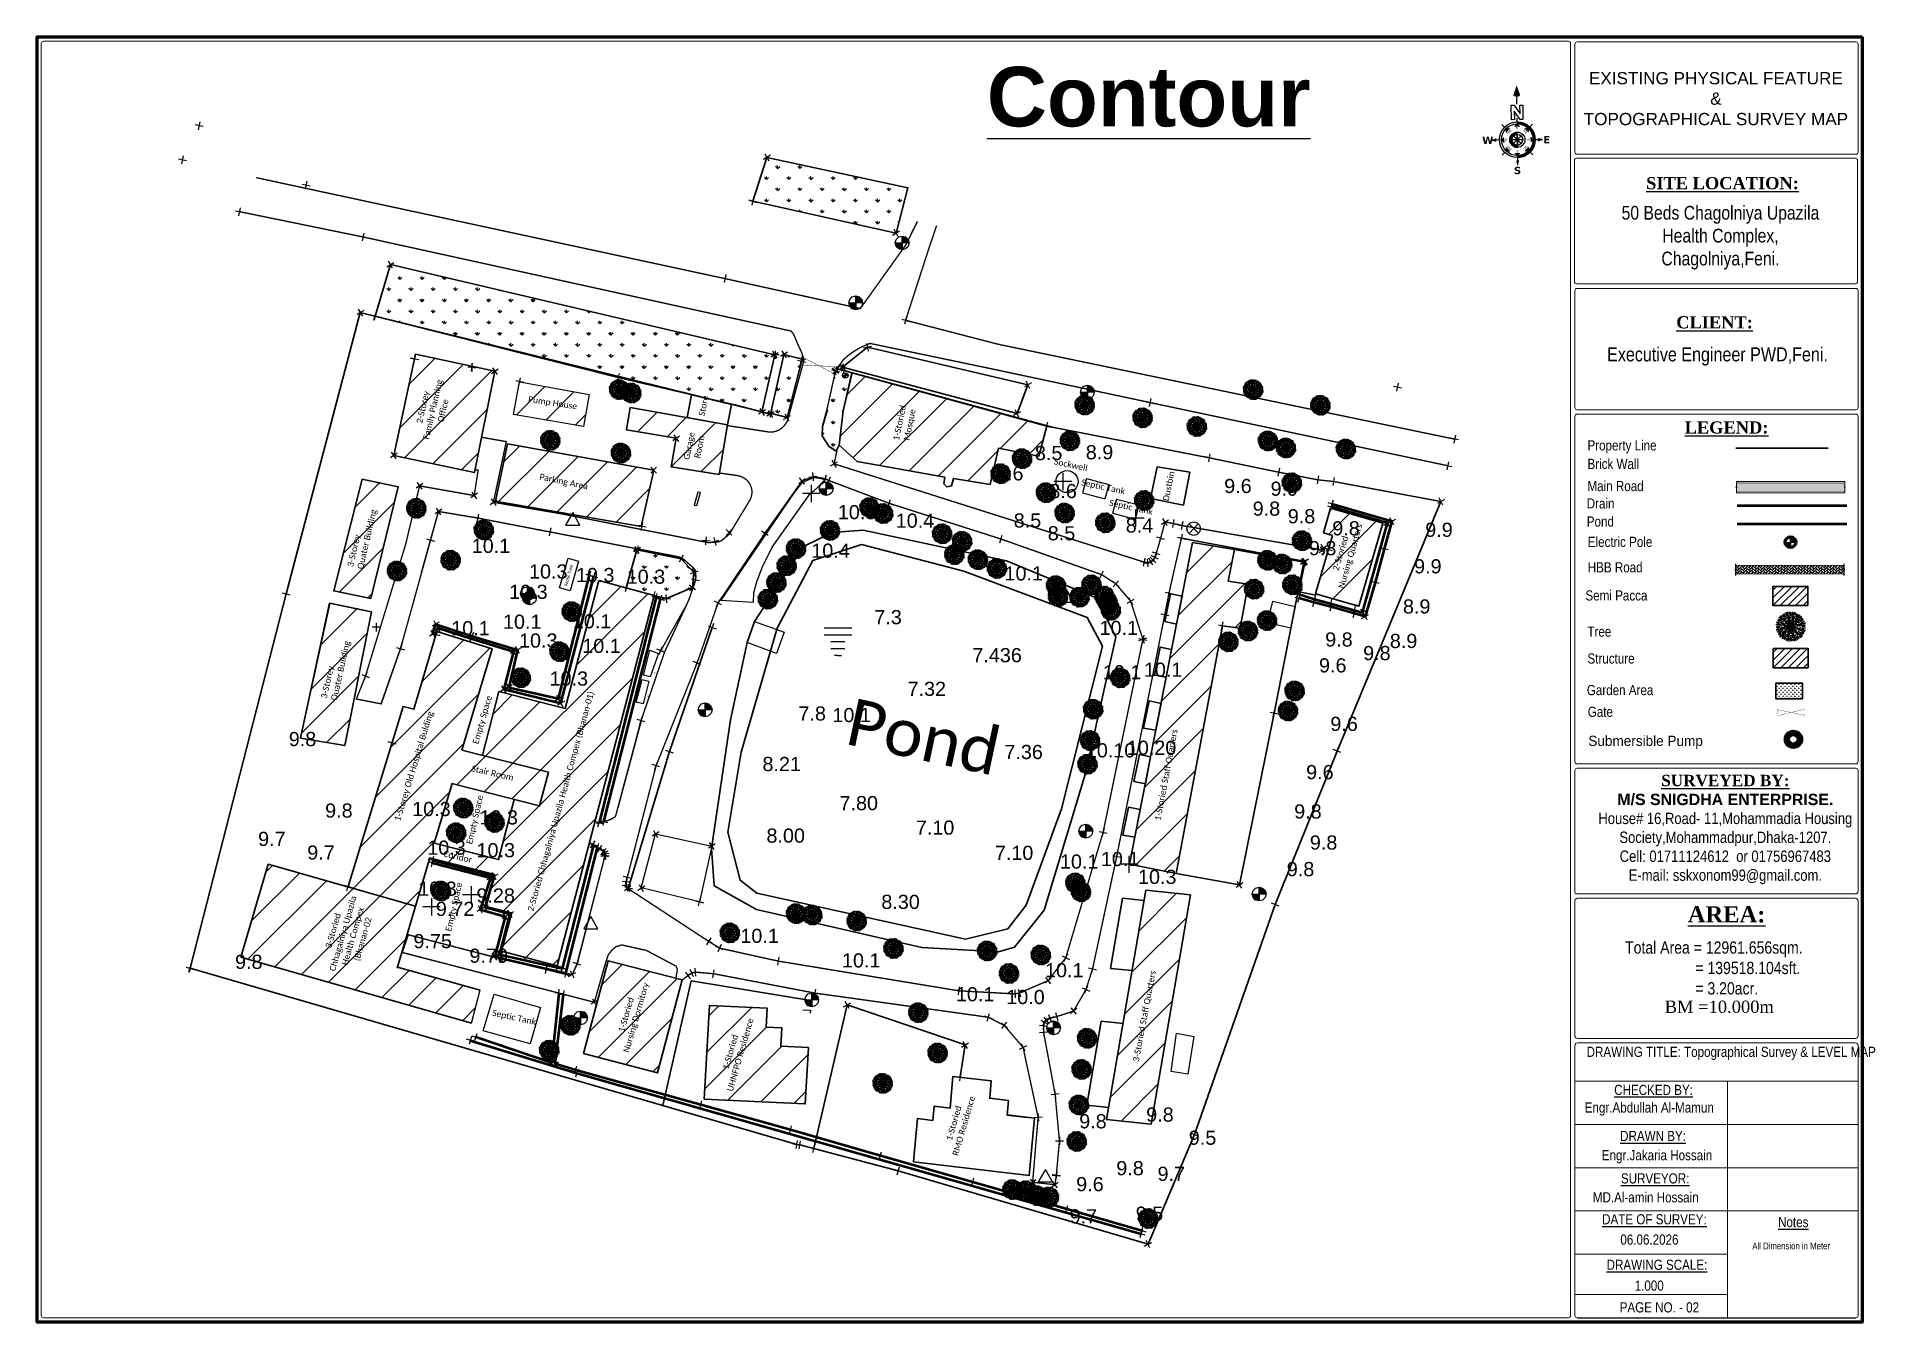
# Model space of a CAD drawing. Header units: metres. Extents: x 347471 to 695982, y 2547992 to 5097170.
# Drawn here: x 348286.7 to 348525.9, y 2548483.2 to 2548650.6 of the extents above; entities that cross this region are included whole.
import ezdxf
from ezdxf.enums import TextEntityAlignment as Align

# ---------------------------------------------------------------- set-up
doc = ezdxf.new("R2010")
doc.units = ezdxf.units.M
for name, pattern in [('ACAD_ISO02W100', [15, 12, -3]), ('SFTR_dash-dot-dot', [21, 12, -3, 0, -3, 0, -3]), ('SFTR_thick (heavy)', [0])]:
    doc.linetypes.add(name, pattern=pattern)
for name, color, linetype in [('Bituminous Road', 16, 'SFTR_dash-dot-dot'), ('Boundary Wall', 30, 'SFTR_thick (heavy)'), ('BP', 7, 'Continuous'), ('BP1', 7, 'Continuous'), ('Building', 1, 'Continuous'), ('Controll Point', 230, 'Continuous'), ('COORDINATES', 7, 'Continuous'), ('Drain', 5, 'Continuous'), ('Drain1', 5, 'Continuous'), ('DUSBIN', 5, 'Continuous'), ('Earthen Road1', 3, 'Continuous'), ('Electric Pole', 1, 'Continuous'), ('FENCE', 16, 'Continuous'), ('FPO', 16, 'Continuous'), ('FPO_BLDG', 16, 'Continuous'), ('FRANCE', 16, 'Continuous'), ('GARAGE1', 7, 'Continuous'), ('GARDE7', 7, 'Continuous'), ('GARDE8', 7, 'Continuous'), ('GARDE9', 7, 'Continuous'), ('GARDEN1', 96, 'Continuous'), ('GARDEN3', 96, 'Continuous'), ('GARDEN4', 96, 'Continuous'), ('Gate', 1, 'Continuous'), ('GHATLA', 230, 'Continuous'), ('GRAGE', 16, 'Continuous'), ('H.B.B Road', 23, 'Continuous'), ('KITCHEN', 16, 'Continuous'), ('Light Post', 130, 'Continuous'), ('MSQ', 1, 'Continuous'), ('NAME_PLATE', 7, 'Continuous'), ('PARKING', 176, 'Continuous'), ('PHOUSE', 176, 'Continuous'), ('POND', 176, 'Continuous'), ('pucca building', 140, 'Continuous'), ('QBLDG', 7, 'Continuous'), ('QBLDG2', 7, 'Continuous'), ('Semi Pacca', 7, 'Continuous'), ('Station Point', 1, 'Continuous'), ('Sub_Mersible_Pump', 7, 'Continuous'), ('Temporary BM', 30, 'Continuous'), ('text', 7, 'Continuous'), ('text 2', 7, 'Continuous'), ('Toe-Bottom line', 30, 'Continuous'), ('TOILET1', 1, 'Continuous'), ('V-NODE-TREE', 62, 'Continuous'), ('VARANDA', 7, 'Continuous'), ('WL', 5, 'Continuous')]:
    doc.layers.add(name, color=color, linetype=linetype)
doc.layers.add('Frame', color=7, linetype='Continuous', lineweight=30, true_color=0xff6d34)
for name, color, linetype, lineweight in [('Manhole', 160, 'Continuous', 15), ('Paved Road', 201, 'Continuous', 18), ('Property Line', 1, 'Continuous', 30), ('Proposed Land', 5, 'Continuous', 25)]:
    doc.layers.add(name, color=color, linetype=linetype, lineweight=lineweight)
doc.styles.add('Romans', font='arial.ttf')
doc.styles.add('SFTR_Arial', font='arial.ttf')
doc.styles.add('STD', font='times.ttf')
doc.styles.add('STYLE3', font='romant.shx')
pattern_1 = [(45, (465.0107, -6.7616), (-2.2450640303, 2.2450640303), [])]
pattern_2 = [(90, (465.0107, -6.7616), (-1.4458212353, 1.4458212353), [0.38338125, -2.5082612206]), (45, (465.0107, -6.7616), (-1.4458212355, 1.4458212355), [0.38338125, -1.66131875]), (135, (465.0107, -6.7616), (-1.4458212355, -1.4458212355), [0.38338125, -1.66131875])]
pattern_3 = [(360, (8602.88, -8047.555), (1e-12, 22.71317), [])]

msp = doc.modelspace()

# ---------------------------------------------------------------- texts
at = {"attachment_point": 1}
for s, width, gutter_width, heights, insert, char_height, rotation in [('\\pxqc;{\\fCalibri|b0|i0|c0|p34;2-Storey \\PFamily Planning\\P Office}', 40, 12.5, [0], (348332.08, 2548582.929), 0.8, 77.14971), ('\\pxqc;{\\fCalibri|b0|i0|c0|p34;Pump House}', 40, 12.5, [0], (348334.099, 2548606.281), 0.8, 351.47963), ('\\pxqc;{\\fCalibri|b0|i0|c0|p34;Store}', 40, 12.5, [0.791], (348369.109, 2548582.996), 0.8, 78.63343), ('\\pxqc;{\\fCalibri|b0|i0|c0|p34;1-Storied\\PMosque}', 40, 12.5, [0], (348394.615, 2548580.777), 0.8, 78.63343), ('\\pxqc;{\\fCalibri|b0|i0|c0|p34;Garage\\P Room}', 40, 12.5, [0], (348367.235, 2548577.774), 0.8, 78.63343), ('{\\fCalibri|b0|i0|c0|p34;Sockwell}', 40, 12.5, [0], (348419.184, 2548595.7), 0.8, 347.87255), ('\\pxqc;{\\fCalibri|b0|i0|c0|p34;Parking Area}', 40, 12.5, [0], (348335.775, 2548597.171), 0.8, 348.13343), ('{\\fCalibri|b0|i0|c0|p34;Septic Tank}', 40, 12.5, [0], (348422.721, 2548592.976), 0.8, 347.87255), ('\\pxqc;{\\fCalibri|b0|i0|c0|p34;Dustbin}', 40, 12.5, [1.658], (348429.64, 2548572.534), 0.8, 78.63343), ('{\\fCalibri|b0|i0|c0|p34;Septic Tank}', 40, 12.5, [0], (348426.348, 2548590.319), 0.8, 347.87255), ('{\\fCalibri|b0|i0|c0|p34;3-Storey \\PQuater Building }', 40, 12.5, [0], (348327.066, 2548581.666), 0.8, 77.14971), ('\\pxqc;{\\fCalibri|b0|i0|c0|p34;2-Storied\\PNursing Quarters}', 40, 12.5, [0], (348450.389, 2548564.22), 0.8, 73.88634), ('{\\fCalibri|b0|i0|c0|p34;Saptic Tank}', 40, 12.5, [0], (348355.295, 2548579.128), 0.4, 73.89599), ('{\\fCalibri|b0|i0|c0|p34;3-Storey \\PQuater Building }', 40, 12.5, [0], (348323.628, 2548564.543), 0.8, 77.14971), ('{\\fCalibri|b0|i0|c0|p34;Empty Space}', 40, 12.5, [0], (348343.366, 2548558.639), 0.8, 73.89599), ('{\\fCalibri|b0|i0|c0|p34;2-Storied Chhagalniya Upazila Health Compex (Bhanan-01)}', 40, 12.5, [0], (348350.528, 2548536.854), 0.8, 74.51351), ('{\\fCalibri|b0|i0|c0|p34;Pond}', 22.88826, 95.472, [0], (348392.982, 2548564.52), 6.11022, 347.87255), ('\\pxqc;{\\fCalibri|b0|i0|c0|p34;1-Storey Old Hospital Bulding}', 40, 12.5, [0], (348329.538, 2548536.591), 0.8, 73.06915), ('{\\fCalibri|b0|i0|c0|p34;1-Storied Staff Quarters}', 40, 12.5, [0], (348432.129, 2548548.61), 0.8, 79.32437), ('{\\fCalibri|b0|i0|c0|p34;Stair Room}', 40, 12.5, [0], (348343.378, 2548555.738), 0.8, 346.94089), ('{\\fCalibri|b0|i0|c0|p34;Empty Space}', 40, 12.5, [0], (348342.547, 2548545.567), 0.8, 77.14971), ('{\\fCalibri|b0|i0|c0|p34;Coridor}', 40, 12.5, [0], (348339.714, 2548544.64), 0.8, 346.94089), ('{\\fCalibri|b0|i0|c0|p34;Empty Space}', 40, 12.5, [0], (348339.834, 2548534.218), 0.8, 77.14971), ('\\pxqc;{\\fCalibri|b0|i0|c0|p34;3-Storied\\PChhagalniya Upazila \\PHealth Compex \\P(Bhanan-02}', 40, 12.5, [0], (348319.309, 2548515.101), 0.8, 73.88634), ('{\\fCalibri|b0|i0|c0|p34;3-Storied Staff Quarters}', 40, 12.5, [0], (348429.295, 2548517.22), 0.8, 79.32437), ('\\pxqc;{\\fCalibri|b0|i0|c0|p34;1-Storied\\PNursing Dormitory}', 40, 12.5, [0], (348357.439, 2548504.152), 0.8, 73.88634), ('{\\fCalibri|b0|i0|c0|p34;Septic Tank}', 40, 12.5, [0], (348346.063, 2548523.919), 0.8, 347.87255), ('\\pxqc;{\\fCalibri|b0|i0|c0|p34;1-Storied\\PUHNFPO Residence}', 40, 12.5, [0], (348371.004, 2548499.307), 0.8, 73.88634), ('\\pxqc;{\\fCalibri|b0|i0|c0|p34;1-Storied\\PRMO Residence}', 40, 12.5, [0], (348400.081, 2548490.046), 0.8, 73.88634)]:
    msp.add_mtext_dynamic_manual_height_columns(s, width=width, gutter_width=gutter_width, heights=heights, dxfattribs=dict(at, insert=insert, char_height=char_height, rotation=rotation))
at = {"layer": 'QBLDG2', "style": 'SFTR_Arial'}
for s, p in [('9.28', (348346.406, 2548538.775)), ('9.72', (348341.121, 2548537.029))]:
    msp.add_text(s, height=1.8422, dxfattribs=at).set_placement(p, align=Align.MIDDLE_CENTER)
at = {"layer": 'Semi Pacca', "style": 'SFTR_Arial'}
for s, p in [('8.5', (348418.361, 2548596.37)), ('8.9', (348424.982, 2548596.473)), ('8.6', (348413.298, 2548593.729)), ('8.6', (348420.237, 2548591.419)), ('9.6', (348442.991, 2548592.082)), ('9.9', (348449.027, 2548591.731)), ('9.8', (348446.702, 2548589.133)), ('10.3', (348393.43, 2548588.678)), ('10.4', (348400.963, 2548587.571)), ('8.5', (348415.606, 2548587.597)), ('8.4', (348430.181, 2548586.943)), ('9.8', (348451.268, 2548588.142)), ('9.8', (348457.058, 2548586.572)), ('9.9', (348469.154, 2548586.38)), ('10.1', (348345.787, 2548584.29)), ('8.5', (348420.034, 2548585.929)), ('9.8', (348454.018, 2548583.991)), ('10.4', (348389.979, 2548583.661)), ('9.9', (348467.704, 2548581.626)), ('10.3', (348353.246, 2548580.954)), ('10.3', (348359.349, 2548580.496)), ('10.3', (348365.954, 2548580.27)), ('10.1', (348415.113, 2548580.701)), ('10.3', (348350.658, 2548578.307)), ('10.1', (348349.859, 2548574.414)), ('10.1', (348358.947, 2548574.474)), ('7.3', (348397.464, 2548575.01)), ('8.9', (348466.255, 2548576.402)), ('10.1', (348343.125, 2548573.57)), ('10.1', (348427.484, 2548573.606)), ('9.8', (348456.138, 2548572.1)), ('10.3', (348351.945, 2548571.96)), ('10.1', (348360.178, 2548571.27)), ('7.436', (348411.653, 2548570.058)), ('9.8', (348461.073, 2548570.331)), ('8.9', (348464.549, 2548571.908)), ('10.1', (348427.925, 2548567.835)), ('10.1', (348433.261, 2548568.169)), ('9.6', (348455.332, 2548568.732)), ('10.3', (348355.923, 2548567.015)), ('7.32', (348402.506, 2548565.676)), ('7.8', (348387.591, 2548562.468)), ('10.1', (348392.725, 2548562.262)), ('9.6', (348456.809, 2548561.116)), ('9.8', (348321.267, 2548559.138)), ('10.10', (348426.419, 2548557.671)), ('10.20', (348431.755, 2548558.005)), ('8.21', (348383.625, 2548555.892)), ('7.36', (348415.103, 2548557.453)), ('9.6', (348453.655, 2548554.841)), ('7.80', (348393.648, 2548550.801)), ('9.8', (348326, 2548549.832)), ('10.3', (348338.043, 2548550.034)), ('10.3', (348346.798, 2548548.941)), ('9.8', (348452.103, 2548549.714)), ('9.7', (348317.28, 2548546.141)), ('8.00', (348384.144, 2548546.572)), ('7.10', (348403.584, 2548547.615)), ('9.8', (348454.138, 2548545.668)), ('9.7', (348323.672, 2548544.364)), ('10.3', (348340.007, 2548545.005)), ('10.3', (348346.414, 2548544.674)), ('7.10', (348413.864, 2548544.329)), ('10.1', (348427.664, 2548543.524)), ('10.1', (348422.336, 2548543.19)), ('9.8', (348451.141, 2548542.211)), ('10.3', (348338.829, 2548539.662)), ('8.30', (348399.09, 2548537.944)), ('9.75', (348338.205, 2548532.836)), ('10.1', (348380.749, 2548533.522)), ('9.8', (348314.278, 2548530.142)), ('9.70', (348345.49, 2548530.937)), ('10.1', (348393.97, 2548530.324)), ('10.1', (348420.394, 2548529.053)), ('10.1', (348408.799, 2548525.925)), ('10.0', (348415.344, 2548525.559)), ('9.8', (348432.841, 2548510.252)), ('9.8', (348424.126, 2548509.382)), ('9.5', (348438.387, 2548507.243)), ('9.8', (348428.954, 2548503.282)), ('9.6', (348423.734, 2548501.2)), ('9.7', (348434.322, 2548502.549)), ('9.7', (348422.876, 2548497.01)), ('9.5', (348431.479, 2548497.354))]:
    msp.add_text(s, height=1.8422, dxfattribs=at).set_placement(p, align=Align.MIDDLE_CENTER)
at = {"layer": 'text'}
msp.add_text('Submersible Pump', height=1.31971, dxfattribs=at).set_placement((348496.044, 2548558.908), align=Align.MIDDLE_CENTER)
at = {"layer": 'text', "color": 1, "insert": (348484.709, 2548645.961), "char_height": 1.58365, "width": 40.96509, "attachment_point": 1}
msp.add_mtext('\\pxqc;{\\fArial|b0|i0|c0|p34;\\H1.0069x;EXISTING PHYSICAL FEATURE \\P& \\PTOPOGRAPHICAL SURVEY MAP\\P\\H0.86622x;\\P\\fTimes New Roman|b1|i0|c0|p18;\\H1.1465x; }', dxfattribs=at)
at = {"layer": 'text', "color": 30, "true_color": 0xf26722, "insert": (348496.113, 2548632.296), "char_height": 1.58365, "width": 19.70221, "attachment_point": 1}
msp.add_mtext('{\\fTimes New Roman|b1|i0|c0|p18;\\L\\C32;\\c2648525;SITE LOCATION:}', dxfattribs=at)
at = {"layer": 'text', "color": 3, "insert": (348492.424, 2548628.543), "char_height": 1.92397, "width": 26.7197, "attachment_point": 1, "style": 'STYLE3'}
msp.add_mtext('\\pxqc;{\\fArial Narrow|b0|i0|c0|p34;\\H0.92919x;\\C219;\\c6627684;50 Beds Chagolniya Upazila \\PHealth Complex,\\PChagolniya,Feni.}', dxfattribs=at)
at = {"layer": 'text', "attachment_point": 1}
for s, width, gutter_width, heights, insert, char_height in [('\\pxqc;{\\fTimes New Roman|b1|i0|c0|p18;\\L\\C32;\\c2648525;CLIENT:}', 22.952, 0.62, [0], (348493.539, 2548614.179), 1.58365), ('{\\fTimes New Roman|b1|i0|c0|p18;\\L\\C32;\\c2648525;LEGEND:}', 11.62319, 0.62, [0], (348501.129, 2548600.491), 1.58365), ('{\\fArial Narrow|b0|i0|c0|p34;Property Line}', 9.88883, 0.465, [0], (348488.478, 2548598.032), 1.31971), ('{\\fArial Narrow|b0|i0|c0|p34;Brick Wall}', 7.4592, 0.465, [0], (348488.478, 2548595.617), 1.31971), ('{\\fArial Narrow|b0|i0|c0|p34;Main Road}', 8.64698, 0.465, [0], (348488.479, 2548592.735), 1.31971), ('{\\fArial Narrow|b0|i0|c0|p34;Drain}', 9.30224, 0.465, [0], (348488.381, 2548590.47), 1.31971), ('{\\fArial Narrow|b0|i0|c0|p34;Pond}', 9.30224, 0.465, [0], (348488.391, 2548588.112), 1.31971), ('{\\fArial Narrow|b0|i0|c0|p34;Electric Pole}', 9.49083, 0.465, [0], (348488.52, 2548585.463), 1.31971), ('{\\fArial Narrow|b0|i0|c0|p34;HBB Road }', 7.85986, 0.465, [0], (348488.513, 2548582.158), 1.31971), ('{\\fArial Narrow|b0|i0|c0|p34;Semi Pacca}', 9.1049, 0.465, [0], (348488.215, 2548578.497), 1.31971), ('{\\fArial Narrow|b0|i0|c0|p34;Tree }', 4.53161, 0.465, [0], (348488.478, 2548573.782), 1.31971), ('{\\fArial Narrow|b0|i0|c0|p34;Structure }', 9.32379, 0.465, [0], (348488.478, 2548570.283), 1.31971), ('{\\fArial Narrow|b0|i0|c0|p34;Garden Area}', 9.61585, 0.465, [0], (348488.396, 2548566.176), 1.31971), ('{\\fArial Narrow|b0|i0|c0|p34;Gate}', 3.44396, 0.465, [1.142], (348488.516, 2548563.343, 6.289), 1.31971), ('\\pxqc;{\\fTimes New Roman|b1|i0|c0|p18;\\L\\C146;\\c9000464;SURVEYED BY:\\P\\fArial|b1|i0|c0|p34;\\l\\C242;M/S SNIGDHA ENTERPRISE.\\P\\fArial Narrow|b0|i0|c0|p34;\\C256;House# 16,Road- 11,Mohammadia Housing Society,Mohammadpur,Dhaka-1207.\\PCell: 01711124612  or 01756967483\\PE-mail: sskxonom99@gmail.com.}', 34.60894, 0.62, [0], (348489.116, 2548554.481), 1.478077), ('{\\fTimes New Roman|b1|i0|c0|p18;\\L\\C159;\\c7222306;AREA:}', 11.20122, 0.62, [0], (348501.529, 2548537.372), 2.11154), ('{\\fArial Narrow|b0|i0|c0|p34;Total Area = 12961.656sqm.\\P                  = 139518.104sft.\\P                  = 3.20acr.}', 24.52175, 0.465, [0], (348493.372, 2548532.798), 1.5945), ('{\\fArial Narrow|b0|i0|c0|p34;\\LNotes}', 3.95291, 0.465, [1.142], (348513.284, 2548496.92, 6.289), 1.31971)]:
    msp.add_mtext_dynamic_manual_height_columns(s, width=width, gutter_width=gutter_width, heights=heights, dxfattribs=dict(at, insert=insert, char_height=char_height))
at = {"layer": 'text', "lineweight": 13, "insert": (348486.647, 2548610.131), "char_height": 1.82707, "width": 37.50677, "attachment_point": 1, "style": 'STD'}
msp.add_mtext('\\pxqc;{\\fArial Narrow|b0|i0|c0|p34;\\C219;\\c6627684;Executive Engineer PWD,Feni. }', dxfattribs=at)
at = {"layer": 'text', "insert": (348493.372, 2548525.087), "char_height": 1.5945, "width": 24.52175, "attachment_point": 1, "style": 'STD'}
msp.add_mtext('\\pxqc;BM =10.000m', dxfattribs=at)
at = {"layer": 'text', "attachment_point": 1}
for s, insert, char_height, width in [('{\\fArial Narrow|b0|i0|c0|p34;DRAWING TITLE: Topographical Survey & LEVEL MAP}', (348488.367, 2548519.084), 1.31971, 36.83855), ('{\\fArial Narrow|b0|i0|c0|p34;\\LCHECKED BY:}', (348491.956, 2548514.128), 1.31971, 11.05152), ('{\\fArial Narrow|b0|i0|c0|p34;Engr.Abdullah Al-Mamun}', (348488.118, 2548511.839), 1.31971, 17.39192), ('{\\fArial Narrow|b0|i0|c0|p34;\\LDRAWN BY:}', (348492.727, 2548508.13), 1.31971, 9.09754), ('{\\fArial Narrow|b0|i0|c0|p34;Engr.Jakaria Hossain}', (348490.341, 2548505.631), 1.31971, 15.05164), ('{\\fArial Narrow|b0|i0|c0|p34;\\LSURVEYOR:}', (348492.834, 2548502.607), 1.31971, 9.85572), ('{\\fArial Narrow|b0|i0|c0|p34;MD.Al-amin Hossain}', (348489.174, 2548500.146), 1.31971, 15.31716), ('{\\fArial Narrow|b0|i0|c0|p34;\\LDATE OF SURVEY:}', (348490.385, 2548497.287), 1.31971, 14.65672), ('\\pxt11;{\\fArial Narrow|b0|i0|c0|p34;06.06.2026}', (348492.756, 2548494.648), 1.31971, 9.48498), ('{\\fArial Narrow|b0|i0|c0|p34;All Dimension in Meter}', (348509.922, 2548493.593), 0.8828, 10.60012), ('{\\fArial Narrow|b0|i0|c0|p34;\\LDRAWING SCALE: }', (348490.97, 2548491.366), 1.31971, 14.40399), ('\\pxt11;{\\fArial Narrow|b0|i0|c0|p34;1.000}', (348494.619, 2548488.648), 1.31971, 3.9183), ('{\\fArial Narrow|b0|i0|c0|p34;PAGE NO. - 02}', (348492.668, 2548485.821), 1.31971, 11.47057)]:
    msp.add_mtext(s, dxfattribs=dict(at, insert=insert, char_height=char_height, width=width))
at = {"layer": 'text 2', "color": 1, "insert": (348396.647, 2548646.642), "char_height": 5.81714, "width": 69.45823, "attachment_point": 1}
msp.add_mtext('\\pxqc;{\\fArial|b1|i0|c0|p34;\\H1.33333x;\\L\\C143;\\c14659450;Contour }', dxfattribs=at)
at = {"layer": 'VARANDA', "style": 'SFTR_Arial'}
msp.add_text('10.3', height=1.8422, dxfattribs=at).set_placement((348432.492, 2548541.197), align=Align.MIDDLE_CENTER)

# ---------------------------------------------------------------- blocks, each defined once
blk = doc.blocks.new('Cross')
at = {"color": 0, "linetype": 'Continuous', "flags": 128}
for points in [[(0.54, 0), (-0.53, 0)], [(0, 0.53), (0, -0.53)]]:
    blk.add_lwpolyline(points, dxfattribs=at)
blk = doc.blocks.new('Triangle_Large')
at = {"color": 0, "linetype": 'Continuous', "flags": 128}
blk.add_lwpolyline([(0, 1.08), (-0.92907, -0.54), (0.92907, -0.54)], close=True, dxfattribs=at)
blk = doc.blocks.new('Benchmark')
at = {"linetype": 'Continuous'}
for points in [[(0, 0), (0, 1.8), (0.9, 1.55), (1.55, 0.9), (1.8, 0)], [(0, 0), (0, -1.8), (-0.9, -1.55), (-1.55, -0.9), (-1.8, 0)]]:
    blk.add_hatch(color=0, dxfattribs=at).paths.add_polyline_path(points)
at = {"color": 0, "linetype": 'Continuous', "flags": 128}
for points in [[(-1.8, 0), (-1.55, 0.9), (-0.9, 1.55), (0, 1.8), (0.9, 1.55), (1.55, 0.9), (1.8, 0), (1.55, -0.9), (0.9, -1.55), (0, -1.8), (-0.9, -1.55), (-1.55, -0.9)], [(0, 0), (0, -1.8), (-0.9, -1.55), (-1.55, -0.9), (-1.8, 0)], [(0, 0), (0, 1.8), (0.9, 1.55), (1.55, 0.9), (1.8, 0)]]:
    blk.add_lwpolyline(points, close=True, dxfattribs=at)
blk = doc.blocks.new('Circle_X')
at = {"color": 0, "linetype": 'Continuous', "flags": 128}
blk.add_lwpolyline([(-0.9, 0), (-0.77, 0.45), (-0.45, 0.77), (0, 0.9), (0.45, 0.77), (0.77, 0.45), (0.9, 0), (0.77, -0.45), (0.45, -0.77), (0, -0.9), (-0.45, -0.77), (-0.77, -0.45)], close=True, dxfattribs=at)
for points in [[(-0.61, 0.61), (0.61, -0.61)], [(0.56, 0.61), (-0.56, -0.61)]]:
    blk.add_lwpolyline(points, dxfattribs=at)
blk = doc.blocks.new('Waterfalls')
at = {"color": 0, "linetype": 'Continuous', "flags": 128}
for points in [[(-1.8, 2.7), (1.8, 2.7)], [(-1.8, 1.8), (1.8, 1.8)], [(-0.9, 0.9), (0.9, 0.9)], [(-0.9, 0), (0.9, 0)], [(-0.45, 0), (0, 0)], [(0, 0), (0, 0)], [(0, -0.9), (-0.45, -0.9)], [(0, -0.9), (0.45, -0.9)]]:
    blk.add_lwpolyline(points, dxfattribs=at)
blk = doc.blocks.new('Tree 6')
at = {"color": 0, "linetype": 'ByBlock', "lineweight": -2}
for p, q in [((-0.092, 0.014), (-0.121, 0.015)), ((-0.089, 0.03), (-0.118, 0.039)), ((-0.069, 0.015), (-0.117, 0.025)), ((-0.1, 0.008), (-0.116, 0.006)), ((-0.091, 0.041), (-0.112, 0.052)), ((-0.09, 0.049), (-0.11, 0.058)), ((-0.048, 0.019), (-0.102, 0.04)), ((-0.083, 0.057), (-0.098, 0.064)), ((-0.073, 0.058), (-0.097, 0.073)), ((-0.044, 0.002), (-0.094, 0.005)), ((-0.052, 0.048), (-0.089, 0.08)), ((-0.044, 0.024), (-0.085, 0.046)), ((-0.062, 0.07), (-0.083, 0.093)), ((-0.037, 0.024), (-0.079, 0.051)), ((-0.058, 0.08), (-0.071, 0.101)), ((-0.032, 0.041), (-0.069, 0.086)), ((-0.054, 0.087), (-0.066, 0.106)), ((-0.019, 0.005), (-0.057, 0.015)), ((-0.043, 0.09), (-0.053, 0.104)), ((-0.026, 0.043), (-0.051, 0.082)), ((-0.034, 0.087), (-0.048, 0.112)), ((-0.02, 0.039), (-0.043, 0.084)), ((0, 0), (-0.042, -0.001)), ((-0.014, 0.014), (-0.041, 0.042)), ((-0.021, 0.067), (-0.037, 0.114)), ((0, 0), (-0.037, 0.02)), ((0, 0), (-0.036, -0.022)), ((0, 0), (-0.034, 0.002)), ((0, 0), (-0.03, -0.015)), ((0, 0), (-0.028, 0.018)), ((-0.018, 0.092), (-0.025, 0.121)), ((0, 0), (-0.022, 0.036)), ((0, 0), (-0.02, -0.037)), ((0, 0), (-0.018, -0.028)), ((-0.007, 0.051), (-0.016, 0.109)), ((-0.005, 0.019), (-0.015, 0.057)), ((0, 0), (-0.015, 0.03)), ((-0.01, 0.099), (-0.011, 0.123)), ((-0.003, 0.102), (-0.004, 0.124)), ((-0.001, 0.05), (-0.003, 0.096)), ((0, 0), (-0.002, -0.034)), ((0, 0), (-0.001, 0.042)), ((0, 0), (0.02, 0.037)), ((0, 0), (0.002, 0.034)), ((0, 0), (0.018, 0.028)), ((0, 0), (0.036, 0.022)), ((0, 0), (0.03, 0.015)), ((0, 0), (0.042, 0.001)), ((0, 0), (0.015, -0.03)), ((0, 0), (0.001, -0.042)), ((0, 0), (0.034, -0.002)), ((0, 0), (0.037, -0.02)), ((0, 0), (0.028, -0.018)), ((0, 0), (0.022, -0.036)), ((0.002, 0.044), (0.005, 0.094)), ((0.005, 0.019), (0.015, 0.057)), ((0.008, 0.1), (0.006, 0.116)), ((0.014, 0.092), (0.015, 0.121)), ((0.014, 0.014), (0.042, 0.041)), ((0.015, 0.069), (0.025, 0.117)), ((0.019, 0.048), (0.04, 0.102)), ((0.019, 0.005), (0.057, 0.015)), ((0.024, 0.044), (0.046, 0.085)), ((0.024, 0.037), (0.051, 0.079)), ((0.03, 0.089), (0.039, 0.118)), ((0.039, 0.02), (0.084, 0.043)), ((0.041, 0.091), (0.052, 0.112)), ((0.041, 0.032), (0.086, 0.069)), ((0.043, 0.026), (0.082, 0.051)), ((0.048, 0.052), (0.08, 0.089)), ((0.049, 0.09), (0.058, 0.11)), ((0.05, 0.001), (0.096, 0.003)), ((0.051, 0.007), (0.109, 0.016)), ((0.057, 0.083), (0.064, 0.098)), ((0.058, 0.073), (0.073, 0.097)), ((0.067, 0.021), (0.114, 0.037)), ((0.07, 0.062), (0.093, 0.083)), ((0.08, 0.058), (0.101, 0.071)), ((0.087, 0.054), (0.106, 0.066)), ((0.087, 0.034), (0.112, 0.048)), ((0.09, 0.043), (0.104, 0.053)), ((0.092, 0.018), (0.121, 0.025)), ((0.099, 0.01), (0.123, 0.011)), ((0.102, 0.003), (0.124, 0.004)), ((-0.102, -0.003), (-0.124, -0.004)), ((-0.099, -0.01), (-0.123, -0.011)), ((-0.092, -0.018), (-0.121, -0.025)), ((-0.067, -0.021), (-0.114, -0.037)), ((-0.087, -0.034), (-0.112, -0.048)), ((-0.051, -0.007), (-0.109, -0.016)), ((-0.087, -0.054), (-0.106, -0.066)), ((-0.09, -0.043), (-0.104, -0.053)), ((-0.08, -0.058), (-0.101, -0.071)), ((-0.05, -0.001), (-0.096, -0.003)), ((-0.07, -0.062), (-0.093, -0.083)), ((-0.041, -0.032), (-0.086, -0.069)), ((-0.039, -0.02), (-0.084, -0.043)), ((-0.043, -0.026), (-0.082, -0.051)), ((-0.048, -0.052), (-0.08, -0.089)), ((-0.058, -0.073), (-0.073, -0.097)), ((-0.057, -0.083), (-0.064, -0.098)), ((-0.049, -0.09), (-0.058, -0.11)), ((-0.019, -0.005), (-0.057, -0.015)), ((-0.041, -0.091), (-0.052, -0.112)), ((-0.024, -0.037), (-0.051, -0.079)), ((-0.024, -0.044), (-0.046, -0.085)), ((-0.014, -0.014), (-0.042, -0.041)), ((-0.019, -0.048), (-0.04, -0.102)), ((-0.03, -0.089), (-0.039, -0.118)), ((-0.015, -0.069), (-0.025, -0.117)), ((-0.005, -0.019), (-0.015, -0.057)), ((-0.014, -0.092), (-0.015, -0.121)), ((-0.008, -0.1), (-0.006, -0.116)), ((-0.002, -0.044), (-0.005, -0.094)), ((0.001, -0.05), (0.003, -0.096)), ((0.003, -0.102), (0.004, -0.124)), ((0.005, -0.019), (0.015, -0.057)), ((0.007, -0.051), (0.016, -0.109)), ((0.01, -0.099), (0.011, -0.123)), ((0.014, -0.014), (0.041, -0.042)), ((0.018, -0.092), (0.025, -0.121)), ((0.019, -0.005), (0.057, -0.015)), ((0.02, -0.039), (0.043, -0.084)), ((0.021, -0.067), (0.037, -0.114)), ((0.026, -0.043), (0.051, -0.082)), ((0.032, -0.041), (0.069, -0.086)), ((0.034, -0.087), (0.048, -0.112)), ((0.037, -0.024), (0.079, -0.051)), ((0.043, -0.09), (0.053, -0.104)), ((0.044, -0.002), (0.094, -0.005)), ((0.044, -0.024), (0.085, -0.046)), ((0.048, -0.019), (0.102, -0.04)), ((0.052, -0.048), (0.089, -0.08)), ((0.054, -0.087), (0.066, -0.106)), ((0.058, -0.08), (0.071, -0.101)), ((0.062, -0.07), (0.083, -0.093)), ((0.069, -0.015), (0.117, -0.025)), ((0.073, -0.058), (0.097, -0.073)), ((0.083, -0.057), (0.098, -0.064)), ((0.089, -0.03), (0.118, -0.039)), ((0.09, -0.049), (0.11, -0.058)), ((0.091, -0.041), (0.112, -0.052)), ((0.092, -0.014), (0.121, -0.015)), ((0.1, -0.008), (0.116, -0.006))]:
    blk.add_line(p, q, dxfattribs=at)
blk = doc.blocks.new('dvdv')
h = blk.add_hatch()
h.set_pattern_fill('_USER', color=1, scale=22.713165, style=0, pattern_type=0)
h.set_pattern_definition([(360, (8602.88, -7693.992), (1e-12, 22.71317), [])])
h.paths.add_polyline_path([(8603, -4855), (8414, -5385), (8603, -5461), (8792, -5385)])
h = blk.add_hatch()
h.set_pattern_fill('_USER', color=256, scale=22.713165, angle=135, style=0, pattern_type=0)
h.set_pattern_definition([(135, (8602.88, -8047.555), (-16.06063, -16.06063), [])])
h.paths.add_polyline_path([(8148, -7378), (7934, -7378), (7934, -7593)])
h = blk.add_hatch(color=256)
h.paths.add_polyline_path([(8603, -8994), (8603, -9110, 1), (8603, -6985), (8603, -7101, -1)])
h.paths.add_polyline_path([(8603, -7726), (8603, -7593, 1), (8603, -8502), (8603, -8369, -1)])
h = blk.add_hatch()
h.set_pattern_fill('_USER', color=256, scale=22.713165, style=0, pattern_type=0)
h.set_pattern_definition(pattern_3)
h.paths.add_polyline_path([(8603, -7726), (8603, -7593, 0.4142136), (8149, -8048, 0.4142136), (8603, -8502), (8603, -8369, -0.4142136), (8282, -8048, -0.4142136)])
h = blk.add_hatch()
h.set_pattern_fill('_USER', color=256, scale=22.713165, angle=90, style=0, pattern_type=0)
h.set_pattern_definition([(90, (8602.88, -8047.555), (-22.71317, 1e-12), [])])
h.paths.add_polyline_path([(8754, -7253), (8603, -7101), (8451, -7253)])
h = blk.add_hatch()
h.set_pattern_fill('_USER', color=256, scale=22.713165, style=0, pattern_type=0)
h.set_pattern_definition(pattern_3)
h.paths.add_polyline_path([(9666, -8048, 0.4142136), (8603, -6985), (8603, -7101, -0.4142136), (9549, -8048, -0.4142136), (8603, -8994), (8603, -9110, 0.4142136)])
h = blk.add_hatch()
h.set_pattern_fill('_USER', color=256, scale=22.713165, angle=45, style=0, pattern_type=0)
h.set_pattern_definition([(45, (8602.88, -8047.555), (-16.06063, 16.06063), [])])
h.paths.add_polyline_path([(9272, -7593), (9272, -7378), (9058, -7378)])
h = blk.add_hatch()
h.set_pattern_fill('_USER', color=256, scale=22.713165, style=0, pattern_type=0)
h.set_pattern_definition([(180, (8602.88, -8047.555), (1e-12, 22.71317), [])])
h.paths.add_polyline_path([(7354, -8123), (7316, -8048), (7354, -7972), (7089, -8048)])
h = blk.add_hatch()
h.set_pattern_fill('_USER', color=256, scale=22.713165, angle=180, style=0, pattern_type=0)
h.set_pattern_definition([(180, (8602.88, -8047.555), (-1e-12, -22.71317), [])])
h.paths.add_polyline_path([(7808, -7896), (7656, -8048), (7808, -8199)])
h = blk.add_hatch()
h.set_pattern_fill('_USER', color=256, scale=22.713165, angle=-135, style=0, pattern_type=0)
h.set_pattern_definition([(225, (8602.88, -8047.555), (16.06063, -16.06063), [])])
h.paths.add_polyline_path([(7934, -8503), (7934, -8717), (8148, -8717)])
h = blk.add_hatch()
h.set_pattern_fill('_USER', color=256, scale=22.713165, angle=-45, style=0, pattern_type=0)
h.set_pattern_definition([(315, (8602.88, -8047.555), (16.06063, 16.06063), [])])
h.paths.add_polyline_path([(9058, -8717), (9272, -8717), (9272, -8503)])
h = blk.add_hatch()
h.set_pattern_fill('_USER', color=256, scale=22.713165, style=0, pattern_type=0)
h.set_pattern_definition(pattern_3)
h.paths.add_polyline_path([(9398, -7896), (9398, -8199), (9549, -8048)])
h = blk.add_hatch()
h.set_pattern_fill('_USER', color=256, scale=22.713165, style=0, pattern_type=0)
h.set_pattern_definition(pattern_3)
h.paths.add_polyline_path([(10117, -8048), (9852, -7972), (9890, -8048), (9852, -8123)])
h = blk.add_hatch()
h.set_pattern_fill('_USER', color=256, scale=22.713165, angle=-90, style=0, pattern_type=0)
h.set_pattern_definition([(270, (8602.88, -8047.555), (22.71317, -1e-12), [])])
h.paths.add_polyline_path([(8451, -8843), (8603, -8994), (8754, -8843)])
h = blk.add_hatch()
h.set_pattern_fill('_USER', color=256, scale=22.713165, style=0, pattern_type=0)
h.set_pattern_definition(pattern_3)
h.paths.add_polyline_path([(8679, -9297), (8603, -9335), (8527, -9297), (8603, -9562)])
at = {"color": 1}
for p, q in [((8603, -5925), (8603, -5461)), ((8267, -5991), (8439, -5991)), ((8267, -6849), (8267, -5991)), ((8439, -5991), (8782, -6506)), ((8439, -6334), (8439, -6849)), ((8782, -6849), (8439, -6334)), ((8782, -5991), (8954, -5991)), ((8782, -6506), (8782, -5991)), ((8954, -5991), (8954, -6849)), ((8439, -6849), (8267, -6849)), ((8954, -6849), (8782, -6849))]:
    blk.add_line(p, q, dxfattribs=at)
for p, q in [((7851, -7296), (7693, -7137)), ((8603, -6985), (8603, -6760)), ((8603, -6985), (8603, -7101)), ((8603, -7726), (8603, -7593)), ((9354, -7296), (9513, -7137)), ((7540, -8048), (7316, -8048)), ((8282, -8048), (8924, -8048)), ((8924, -8048), (8282, -8048)), ((8376, -8275), (8830, -7820)), ((8830, -8275), (8376, -7820)), ((8830, -7820), (8376, -8275)), ((8376, -7820), (8830, -8275)), ((8603, -8369), (8603, -7726)), ((8603, -7726), (8603, -8369)), ((8603, -8369), (8603, -8502)), ((9666, -8048), (9890, -8048)), ((7851, -8799), (7693, -8958)), ((8603, -9110), (8603, -8994)), ((8603, -9110), (8603, -9335)), ((9354, -8799), (9513, -8958))]:
    blk.add_line(p, q)
for radius in [1063, 946, 454, 321]:
    blk.add_circle((8603, -8048), radius)
for points in [[(8603, -4855), (8414, -5385), (8603, -5461)], [(8603, -5461), (8792, -5385), (8603, -4855)]]:
    blk.add_solid(points, dxfattribs=at)
for points in [[(7934, -7378), (8148, -7378), (7934, -7593)], [(8603, -7101), (8754, -7253), (8451, -7253)], [(9272, -7378), (9272, -7593), (9058, -7378)], [(7089, -8048), (7354, -7972), (7316, -8048)], [(7354, -8123), (7316, -8048), (7089, -8048)], [(7656, -8048), (7808, -7896), (7808, -8199)], [(7934, -8717), (7934, -8503), (8148, -8717)], [(9272, -8717), (9058, -8717), (9272, -8503)], [(9549, -8048), (9398, -8199), (9398, -7896)], [(9852, -7972), (9890, -8048), (10117, -8048)], [(10117, -8048), (9852, -8123), (9890, -8048)], [(8603, -8994), (8451, -8843), (8754, -8843)], [(8603, -9562), (8527, -9297), (8603, -9335)], [(8679, -9297), (8603, -9335), (8603, -9562)]]:
    blk.add_solid(points)
at = {"style": 'Romans'}
for s, height, rotation, p in [('NW', 136.3, 45, (8169, -7614)), ('NE', 136.3, 315, (9036, -7615)), ('W', 136, 90, (7982, -8048)), ('SW', 136.3, 135, (8158, -8493)), ('SE', 136.3, 225, (9046, -8491)), ('E', 136, 270, (9222, -8053))]:
    blk.add_text(s, height=height, rotation=rotation, dxfattribs=at).set_placement(p, align=Align.CENTER)
for s, p in [('N', (8603, -7434)), ('S', (8602, -8817))]:
    blk.add_text(s, height=136, dxfattribs=at).set_placement(p, align=Align.CENTER)
at = {"layer": 'Manhole', "color": 1, "char_height": 432, "attachment_point": 5}
for s, insert in [('{\\fVerdana|b1|i0|c0|p34;W}', (6843, -8065)), ('{\\fVerdana|b1|i0|c0|p34;E}', (10355, -8065)), ('{\\fVerdana|b1|i0|c0|p34;S}', (8592, -9886))]:
    blk.add_mtext(s, dxfattribs=dict(at, insert=insert))
blk = doc.blocks.new('2')
at = {"layer": 'COORDINATES'}
blk.add_lwpolyline([(5558.579, 9724.088), (5569.266, 9724.088)], dxfattribs=at)
at = {"layer": 'Frame', "color": 7, "lineweight": 15}
for centre, start, end in [((5558.579, 9724.171), 180, 270), ((5569.266, 9724.171), 270, 0)]:
    blk.add_arc(centre, 0.0828, start, end, dxfattribs=at)

# ---------------------------------------------------------------- hatches: boundary and pattern name
at = {"layer": 'Gate', "true_color": 0x7aafdf}
h = msp.add_hatch(dxfattribs=at)
h.set_pattern_fill('ANSI31', color=143)
h.set_pattern_definition(pattern_1)
h.paths.add_polyline_path([(348343.64, 2548593.833), (348346.292, 2548607.024), (348346.292, 2548607.024), (348343.896, 2548607.532), (348343.319, 2548607.532), (348343.319, 2548607.655), (348335.987, 2548609.211), (348335.86, 2548608.62), (348335.826, 2548608.625), (348333.156, 2548596.049)])
h.paths.add_polyline_path([(348331.84, 2548582.779), (348333.685, 2548590.865), (348337.59, 2548589.974), (348335.745, 2548581.888)], flags=9)
h = msp.add_hatch(dxfattribs=at)
h.set_pattern_fill('ANSI31', color=143)
h.set_pattern_definition(pattern_1)
h.paths.add_polyline_path([(348404.865, 2548593.242), (348404.723, 2548592.358), (348405.117, 2548591.977), (348405.712, 2548592.082), (348405.97, 2548593.046), (348410.73, 2548592.262), (348411.835, 2548597.003), (348417.071, 2548595.954), (348418.121, 2548599.879), (348392.769, 2548606.8), (348391.622, 2548601.869), (348391.094, 2548597.393), (348393.439, 2548595.248)])
h.paths.add_polyline_path([(348394.379, 2548580.621), (348395.346, 2548585.432), (348398.103, 2548584.878), (348397.136, 2548580.066)], flags=9)
h = msp.add_hatch(dxfattribs=at)
h.set_pattern_fill('ANSI31', color=143)
h.set_pattern_definition(pattern_1)
h.paths.add_polyline_path([(348357.84, 2548599.807), (348358.574, 2548603.97), (348349.508, 2548605.652), (348348.72, 2548601.403)])
h.paths.add_polyline_path([(348350.246, 2548602.509), (348357.069, 2548601.487), (348357.356, 2548603.404), (348350.534, 2548604.426)], flags=24)
h = msp.add_hatch(dxfattribs=at)
h.set_pattern_fill('ANSI31', color=143)
h.set_pattern_definition(pattern_1)
h.paths.add_polyline_path([(348376.585, 2548600.027), (348375.498, 2548593.768), (348376.57, 2548593.621), (348377.008, 2548593.584), (348377.682, 2548593.463), (348379.051, 2548592.874, -0.3473516), (348379.485, 2548590.256), (348376.801, 2548585.8), (348375.725, 2548584.921), (348375.301, 2548584.79), (348374.86, 2548584.746), (348374.071, 2548584.711), (348356.726, 2548588.113), (348357.364, 2548587.001), (348355.506, 2548587.001), (348356.435, 2548588.621), (348356.726, 2548588.113), (348374.071, 2548584.711), (348374.86, 2548584.746), (348375.301, 2548584.79), (348375.725, 2548584.921), (348376.801, 2548585.8), (348379.485, 2548590.256, 0.3473516), (348379.051, 2548592.874), (348377.682, 2548593.463), (348377.008, 2548593.584), (348376.57, 2548593.621), (348375.498, 2548593.768), (348375.466, 2548593.581), (348369.244, 2548594.56), (348369.889, 2548598.302), (348363.423, 2548599.384), (348363.919, 2548602.307), (348363.922, 2548602.31)])
h.paths.add_polyline_path([(348366.999, 2548577.617), (348367.777, 2548581.486), (348370.279, 2548580.983), (348369.502, 2548577.114)], flags=9)
h = msp.add_hatch(dxfattribs=at)
h.set_pattern_fill('ANSI31', color=143)
h.set_pattern_definition(pattern_1)
h.paths.add_polyline_path([(348356.293, 2548588.375), (348356.435, 2548588.621), (348356.608, 2548588.32), (348365.344, 2548586.788), (348366.97, 2548594.141), (348347.961, 2548597.551), (348346.4, 2548590.109)])
h.paths.add_polyline_path([(348351.68, 2548592.403), (348358.428, 2548590.985), (348358.827, 2548592.882), (348352.078, 2548594.3)], flags=24)
h = msp.add_hatch(dxfattribs=at)
h.set_pattern_fill('ANSI31', color=143)
h.set_pattern_definition(pattern_1)
h.paths.add_polyline_path([(348330.146, 2548577.443), (348333.723, 2548591.986), (348329.04, 2548592.979), (348325.34, 2548578.418)])
h.paths.add_polyline_path([(348326.827, 2548581.516), (348328.678, 2548589.63), (348331.43, 2548589.003), (348329.579, 2548580.888)], flags=24)
h = msp.add_hatch(dxfattribs=at)
h.set_pattern_fill('ANSI31', color=143)
h.set_pattern_definition(pattern_1)
h.paths.add_polyline_path([(348461.843, 2548587.25), (348455.054, 2548589.199), (348454.119, 2548585.963), (348455.293, 2548585.626), (348453.1, 2548578.041), (348458.715, 2548576.428)])
h.paths.add_polyline_path([(348450.141, 2548564.083), (348452.643, 2548572.745), (348455.361, 2548571.959), (348452.859, 2548563.298)], flags=9)
h = msp.add_hatch(dxfattribs=at)
h.set_pattern_fill('ANSI31', color=143)
h.set_pattern_definition(pattern_1)
h.paths.add_polyline_path([(348444.288, 2548579.157), (348443.992, 2548579.337), (348441.708, 2548579.704), (348442.56, 2548583.8), (348437.099, 2548584.735), (348428.895, 2548542.864), (348434.96, 2548541.642), (348440.965, 2548573.863), (348443.268, 2548573.581)])
h.paths.add_polyline_path([(348431.895, 2548548.45), (348434.771, 2548563.705), (348436.025, 2548563.469), (348433.149, 2548548.214)], flags=24)
h = msp.add_hatch(dxfattribs=at)
h.set_pattern_fill('ANSI31', color=143)
h.set_pattern_definition(pattern_1)
h.paths.add_polyline_path([(348359.808, 2548579.768), (348367.032, 2548577.836), (348358.621, 2548545.713), (348359.037, 2548545.436), (348359.232, 2548545.73), (348359.14, 2548545.368), (348358.621, 2548545.713), (348354.401, 2548529.597), (348354.398, 2548529.598), (348354.355, 2548529.44), (348347.697, 2548530.928), (348347.226, 2548531.037), (348347.15, 2548530.73), (348346.918, 2548531.117), (348348.265, 2548536.396), (348344.977, 2548537.252), (348345.997, 2548540.595), (348345.506, 2548541.485), (348338.189, 2548543.353), (348337.782, 2548543.458), (348333.614, 2548529.449), (348344.384, 2548526.464), (348343.244, 2548522.14), (348313.261, 2548530.752), (348316.811, 2548542.84), (348327.201, 2548539.893), (348327.369, 2548540.443), (348334.353, 2548563.378), (348335.765, 2548563.024), (348338.731, 2548573.122), (348345.938, 2548570.875), (348342.018, 2548557.698), (348344.667, 2548557.021), (348346.822, 2548565.328), (348355.442, 2548563.118), (348359.817, 2548579.765), (348359.81, 2548579.775)])
h.paths.add_polyline_path([(348340.723, 2548553.344), (348348.828, 2548551.271), (348346.782, 2548543.456), (348338.417, 2548545.595)], flags=16)
h.paths.add_polyline_path([(348346.275, 2548541.521), (348345.18, 2548537.338), (348348.487, 2548536.528), (348348.491, 2548536.545), (348348.492, 2548536.546), (348348.488, 2548536.528), (348345.18, 2548537.338), (348346.217, 2548541.299), (348346.061, 2548541.576)], flags=16)
h.paths.add_polyline_path([(348329.288, 2548536.458), (348334.73, 2548554.334), (348336.133, 2548553.907), (348330.691, 2548536.031)], flags=24)
h.paths.add_polyline_path([(348339.565, 2548544.88), (348343.925, 2548543.869), (348343.654, 2548542.7), (348339.294, 2548543.711)], flags=24)
h.paths.add_polyline_path([(348343.229, 2548555.978), (348350.076, 2548554.39), (348349.804, 2548553.221), (348342.958, 2548554.809)], flags=24)
h.paths.add_polyline_path([(348342.308, 2548545.417), (348344.134, 2548553.421), (348345.564, 2548553.095), (348343.738, 2548545.091)], flags=8)
h.paths.add_polyline_path([(348319.061, 2548514.965), (348322.45, 2548526.695), (348327.848, 2548525.135), (348324.46, 2548513.405)], flags=25)
h.paths.add_polyline_path([(348350.282, 2548536.715), (348360.286, 2548572.821), (348361.846, 2548572.389), (348351.842, 2548536.283)], flags=24)
h = msp.add_hatch(dxfattribs=at)
h.set_pattern_fill('ANSI31', color=143)
h.set_pattern_definition(pattern_1)
h.paths.add_polyline_path([(348320.997, 2548559.276), (348320.997, 2548559.272), (348326.766, 2548558.282), (348330.22, 2548575.682), (348324.801, 2548576.816)])
h.paths.add_polyline_path([(348323.389, 2548564.392), (348325.24, 2548572.507), (348327.992, 2548571.879), (348326.141, 2548563.764)], flags=24)
h = msp.add_hatch(dxfattribs=at)
h.set_pattern_fill('ANSI31', color=143)
h.set_pattern_definition(pattern_1)
h.paths.add_polyline_path([(348436.801, 2548538.85), (348431.026, 2548539.453), (348425.91, 2548509.601), (348431.685, 2548508.999)])
h.paths.add_polyline_path([(348430.622, 2548516.702), (348432.954, 2548529.071), (348431.049, 2548529.43), (348428.717, 2548517.061)], flags=24)
h = msp.add_hatch(dxfattribs=at)
h.set_pattern_fill('ANSI31', color=143)
h.set_pattern_definition(pattern_1)
h.paths.add_polyline_path([(348370.676, 2548527.789), (348361.04, 2548530.271), (348357.832, 2548518.193), (348367.467, 2548515.711)])
h.paths.add_polyline_path([(348357.191, 2548504.016), (348360.326, 2548514.867), (348363.016, 2548514.09), (348359.881, 2548503.239)], flags=9)
h = msp.add_hatch(dxfattribs=at)
h.set_pattern_fill('ANSI31', color=143)
h.set_pattern_definition(pattern_1)
h.paths.add_polyline_path([(348386.695, 2548511.644), (348387.099, 2548518.981), (348383.528, 2548519.149), (348383.641, 2548521.541), (348381.594, 2548521.637), (348381.73, 2548524.111), (348374.227, 2548524.464), (348373.553, 2548512.262)])
h.paths.add_polyline_path([(348370.756, 2548499.17), (348373.586, 2548508.966), (348376.137, 2548508.229), (348373.307, 2548498.433)], flags=9)
at = {"layer": 'Paved Road', "lineweight": 25, "true_color": 0x136734}
h = msp.add_hatch(dxfattribs=at)
h.set_pattern_fill('GRASS', color=116, scale=0.0805)
h.set_pattern_definition(pattern_2)
h.paths.add_polyline_path([(348398.522, 2548625.003), (348400.053, 2548630.897), (348381.693, 2548634.855), (348379.888, 2548629.154)])
h = msp.add_hatch(dxfattribs=at)
h.set_pattern_fill('GRASS', color=116, scale=0.0805)
h.set_pattern_definition(pattern_2)
h.paths.add_polyline_path([(348332.702, 2548620.891), (348330.706, 2548614.177), (348331.23, 2548614.047), (348374.739, 2548603.288), (348377.511, 2548602.638), (348381.05, 2548601.727), (348381.05, 2548601.727), (348382.714, 2548609.152), (348382.706, 2548609.152), (348382.716, 2548609.158)])
h = msp.add_hatch(dxfattribs=at)
h.set_pattern_fill('GRASS', color=116, scale=0.0805)
h.set_pattern_definition(pattern_2)
h.paths.add_polyline_path([(348386.281, 2548608.599), (348383.917, 2548609.216), (348382.177, 2548601.562), (348382.778, 2548601.403), (348384.331, 2548600.991)])
h = msp.add_hatch(dxfattribs=at)
h.set_pattern_fill('GRASS', color=116, scale=0.0805)
h.set_pattern_definition(pattern_2)
h.paths.add_polyline_path([(348391.622, 2548601.869), (348392.776, 2548606.829), (348391.716, 2548607.117), (348390.821, 2548607.348), (348390.634, 2548607.082), (348389.515, 2548602.058), (348388.935, 2548599.933), (348388.92, 2548599.824), (348388.91, 2548598.601), (348389.756, 2548597.256), (348390.706, 2548596.618), (348391.094, 2548597.393)])
h.paths.add_polyline_path([(348391.709, 2548606.149), (348391.577, 2548606.281), (348391.525, 2548606.464), (348391.577, 2548606.648), (348391.709, 2548606.78), (348391.893, 2548606.832), (348392.076, 2548606.78), (348392.209, 2548606.648), (348392.26, 2548606.464), (348392.209, 2548606.281), (348392.076, 2548606.149), (348391.893, 2548606.097)], flags=16)
h.paths.add_polyline_path([(348391.893, 2548606.464), (348391.893, 2548606.832), (348392.076, 2548606.78), (348392.209, 2548606.648), (348392.26, 2548606.464)], flags=0)
h = msp.add_hatch(dxfattribs=at)
h.set_pattern_fill('GRASS', color=116, scale=0.0805)
h.set_pattern_definition(pattern_2)
h.paths.add_polyline_path([(348363.395, 2548578.809), (348367.032, 2548577.836), (348368.623, 2548577.415), (348371.998, 2548578.875), (348372.194, 2548580.826), (348370.543, 2548582.615), (348364.77, 2548583.789)])
h = msp.add_hatch(dxfattribs=at)
h.set_pattern_fill('GRASS', color=116, scale=0.362181)
h.set_pattern_definition([(90, (109249.17434, 180939.79184), (-0.256100566884, 0.256100566884), [0.067908917834, -0.444292216296]), (45, (109249.17434, 180939.79184), (-0.25610056695, 0.25610056695), [0.067908917834, -0.29427197728]), (135, (109249.17434, 180939.79184), (-0.25610056695, -0.25610056695), [0.067908917834, -0.29427197728])])
h.paths.add_polyline_path([(348516.461, 2548566.396), (348513.005, 2548566.397), (348513.005, 2548564.386), (348516.46, 2548564.385)])
at = {"layer": 'pucca building', "lineweight": 30}
h = msp.add_hatch(dxfattribs=at)
h.set_pattern_fill('ANSI31', color=256, scale=5.613804)
h.set_pattern_definition([(45, (109249.17434, 180940.65034), (-0.49619484847, 0.49619484847), [])])
h.paths.add_polyline_path([(348517.215, 2548568.394), (348517.215, 2548570.91), (348512.649, 2548570.91), (348512.649, 2548568.394)])
at = {"layer": 'Sub_Mersible_Pump', "lineweight": 90, "true_color": 0x7aafdf}
h = msp.add_hatch(color=143, dxfattribs=at)
h.paths.add_polyline_path([(348516.285, 2548559.102, 1), (348514.269, 2548559.102, 1)])
h.paths.add_polyline_path([(348515.766, 2548559.102, 1), (348514.788, 2548559.102, 1)], flags=16)
at = {"layer": 'text', "lineweight": 25}
h = msp.add_hatch(dxfattribs=at)
h.set_pattern_fill('AR-CONC', color=1, scale=0.066375)
h.set_pattern_definition([(50, (276137.13646, 1719366.669), (0.4760813467, -0.04165172089), [0.0497812396, -0.54759363555]), (355, (276137.13646, 1719366.669), (-0.09209617844, 0.4992674244), [0.03982499168, -0.43807490844]), (100.45144446, (276137.17613, 1719366.66553), (0.38398516676, 0.45761569836), [0.0423075436, -0.46538297957]), (46.1842, (276137.13646, 1719366.80175), (0.70838128518, -0.10986339966), [0.0746718594, -0.8213904533]), (96.63563549, (276137.1955, 1719366.7926), (0.6203817368, 0.6465710861), [0.06346135124, -0.6980748623]), (351.18416399, (276137.13646, 1719366.80175), (0.62038173637, 0.6465710858), [0.0597374875, -0.6571123633]), (21, (276137.20283, 1719366.76856), (0.39619697304, -0.26723823282), [0.0497812396, -0.54759363555]), (326, (276137.20283, 1719366.76856), (0.1615005178, 0.4813182418), [0.03982499168, -0.43807490844]), (71.45144474, (276137.23585, 1719366.7463), (0.557697486, 0.21408000793), [0.04230754227, -0.46538297957]), (37.5, (276137.13646, 1719366.669), (0.00807110228, 0.2209582493), [0, -0.43276490955, 0, -0.44471240705, 0, -0.43973428309]), (7.5, (276137.13646, 1719366.669), (0.17461236898, 0.261790719046), [0, -0.253552447006, 0, -0.42280866163, 0, -0.16759683997]), (327.5, (276136.98844, 1719366.669), (0.354324567953, -0.014970792985), [0, -0.16593746532, 0, -0.51772489179, 0, -0.68698110642]), (317.5, (276136.92206, 1719366.669), (0.387089739, 0.06644466814), [0, -0.21571870491, 0, -0.34382242814, 0, -0.48785614803])])
h.paths.add_polyline_path([(348507.859, 2548592.48), (348507.859, 2548591.915), (348507.952, 2548591.915), (348507.859, 2548591.879), (348507.859, 2548591.365), (348521.969, 2548591.365), (348521.969, 2548591.922), (348521.865, 2548591.922), (348521.969, 2548591.956), (348521.969, 2548592.48)])
h = msp.add_hatch(dxfattribs=at)
h.set_pattern_fill('AR-HBONE', color=6, scale=0.066375)
h.set_pattern_definition([(45, (276136.95378, 1719365.2487), (0, 0.37547362233), [0.79649983353, -0.2654999445]), (135, (276137.1415, 1719365.43643), (3e-17, 0.37547362233), [0.79649983353, -0.2654999445])])
h.paths.add_polyline_path([(348521.873, 2548580.632), (348521.873, 2548581.189), (348521.769, 2548581.189), (348521.873, 2548581.223), (348521.873, 2548581.746), (348507.763, 2548581.746), (348507.763, 2548581.182), (348507.856, 2548581.182), (348507.763, 2548581.145), (348507.763, 2548580.632)])
at = {"layer": 'text', "lineweight": 30, "true_color": 0xf26722}
h = msp.add_hatch(dxfattribs=at)
h.set_pattern_fill('ANSI31', color=30, scale=5.613804)
h.set_pattern_definition([(45, (109249.12825, 180948.7589), (-0.49619484847, 0.49619484847), [])])
h.paths.add_polyline_path([(348517.169, 2548576.502), (348517.169, 2548579.018), (348512.603, 2548579.018), (348512.603, 2548576.502)])

# ---------------------------------------------------------------- linework, layer by layer
msp.add_line((348343.244, 2548522.14), (348344.389, 2548526.482))
for points in [[(348524.276, 2548650.558), (348524.276, 2548483.223), (348286.686, 2548483.223), (348286.686, 2548650.558)], [(348524.245, 2548650.527), (348524.245, 2548483.254), (348286.717, 2548483.254), (348286.717, 2548650.527)]]:
    msp.add_lwpolyline(points, close=True)
for points in [[(348349.533, 2548605.647), (348358.574, 2548603.97), (348357.84, 2548599.807), (348348.72, 2548601.403), (348349.508, 2548605.652)], [(348432.484, 2548594.586), (348436.726, 2548593.871), (348435.919, 2548589.579), (348431.633, 2548590.446), (348432.484, 2548594.586)], [(348423.274, 2548593.046), (348422.767, 2548591.187), (348425.689, 2548590.411)], [(348423.27, 2548593.046), (348426.192, 2548592.27)], [(348426.196, 2548592.27), (348425.689, 2548590.411)], [(348427.196, 2548590.383), (348426.689, 2548588.524), (348429.611, 2548587.748)], [(348427.192, 2548590.383), (348430.114, 2548589.607)], [(348430.118, 2548589.607), (348429.611, 2548587.748)], [(348452.244, 2548586.501), (348452.238, 2548586.503)], [(348355.842, 2548582.697), (348357.194, 2548582.295), (348356.106, 2548578.421), (348354.72, 2548578.823), (348355.842, 2548582.697)], [(348447.534, 2548577.1), (348450.42, 2548576.4), (348449.866, 2548573.581), (348446.856, 2548574.278), (348447.534, 2548577.1)], [(348380.073, 2548574.447), (348383.929, 2548573.066), (348382.94, 2548570.254), (348379.134, 2548571.693), (348380.073, 2548574.447)], [(348352.15, 2548563.964), (348352.15, 2548563.962)], [(348352.151, 2548563.964), (348352.151, 2548563.962)], [(348342.095, 2548557.678), (348342.094, 2548557.675)], [(348342.274, 2548557.633), (348342.108, 2548557.672), (348342.109, 2548557.675)], [(348344.683, 2548557.072), (348344.681, 2548557.073)], [(348340.826, 2548553.32), (348340.826, 2548553.319)], [(348338.417, 2548545.595), (348346.781, 2548543.456)], [(348346.275, 2548541.521), (348337.938, 2548543.653), (348337.94, 2548543.653)], [(348338.006, 2548543.638), (348338.006, 2548543.636)], [(348346.421, 2548541.484), (348346.421, 2548541.484)], [(348346.421, 2548541.484), (348346.425, 2548541.483)], [(348348.488, 2548536.528), (348348.492, 2548536.546)], [(348346.199, 2548525.912), (348352.228, 2548524.192), (348350.883, 2548519.467), (348344.761, 2548521.159), (348346.196, 2548525.911)], [(348386.385, 2548523.892), (348387.369, 2548523.846)], [(348387.367, 2548523.844), (348387.345, 2548523.445)], [(348357.832, 2548518.193), (348367.467, 2548515.711)], [(348381.058, 2548511.909), (348381.058, 2548511.907)], [(348383.105, 2548511.813), (348383.105, 2548511.803)], [(348403.448, 2548511.338), (348403.646, 2548511.314)], [(348402.767, 2548503.872), (348402.767, 2548503.876)]]:
    msp.add_lwpolyline(points)
at = {"color": 16}
msp.add_lwpolyline([(348375.466, 2548593.581), (348376.585, 2548600.027)], dxfattribs=at)
msp.add_circle((348420.765, 2548592.658), 1.442)
at = {"layer": 'Bituminous Road', "flags": 128}
msp.add_lwpolyline([(348328.267, 2548564.353), (348331.515, 2548563.719), (348334.023, 2548570.913), (348337.929, 2548585.044), (348338.958, 2548588.756), (348344.07, 2548587.906), (348353.464, 2548586.1), (348370.193, 2548582.864), (348370.902, 2548582.504), (348372.186, 2548581.383), (348372.425, 2548580.661), (348372.387, 2548579.839), (348371.642, 2548577.523), (348371.241, 2548576.597), (348367.883, 2548570.657), (348365.315, 2548561.523), (348362.021, 2548549.153), (348361.911, 2548548.966), (348361.71, 2548548.883), (348361.579, 2548548.81), (348361.32, 2548548.663), (348360.851, 2548548.487), (348359.518, 2548548.128)], dxfattribs=at)
at = {"layer": 'Bituminous Road', "linetype": 'ByBlock', "flags": 128}
msp.add_lwpolyline([(348359.037, 2548545.436), (348359.935, 2548544.839), (348360.438, 2548544.504), (348360.568, 2548544.36), (348360.598, 2548544.187), (348360.627, 2548543.939), (348356.99, 2548529.893), (348356.368, 2548528.486), (348352.992, 2548529.141), (348347.098, 2548530.517), (348334.999, 2548533.672), (348334.252, 2548531.358), (348359.245, 2548524.87), (348360.777, 2548530.221)], dxfattribs=at)
at = {"layer": 'Boundary Wall', "color": 6, "lineweight": 30, "flags": 128}
msp.add_lwpolyline([(348442.56, 2548583.8), (348451.551, 2548582.154), (348447.689, 2548562.496), (348443.209, 2548540.179), (348434.963, 2548541.641)], dxfattribs=at)
at = {"layer": 'Boundary Wall', "color": 30, "lineweight": 30, "true_color": 0xf26722, "flags": 128}
msp.add_lwpolyline([(348363.683, 2548539.804), (348369.009, 2548557.525), (348374.573, 2548573.676)], dxfattribs=at)
at = {"layer": 'Boundary Wall', "color": 143, "lineweight": 30, "true_color": 0x7aafdf, "flags": 128}
msp.add_lwpolyline([(348368.16, 2548511.425), (348371.843, 2548527.645), (348387.646, 2548525.051)], dxfattribs=at)
at = {"layer": 'Building', "flags": 128}
for points in [[(348455.266, 2548585.633), (348455.266, 2548585.633)], [(348340.71, 2548553.347), (348340.71, 2548553.347)], [(348405.525, 2548511.088), (348405.913, 2548515.232), (348406.827, 2548515.15)], [(348410.891, 2548514.641), (348410.688, 2548512.371)], [(348413.157, 2548512.079), (348412.974, 2548510.194), (348415.619, 2548509.891)], [(348416.51, 2548509.786), (348415.83, 2548502.327)], [(348415.83, 2548502.327), (348413.653, 2548502.569)]]:
    msp.add_lwpolyline(points, dxfattribs=at)
msp.add_lwpolyline([(348440.965, 2548573.863), (348434.963, 2548541.641), (348428.895, 2548542.864), (348437.099, 2548584.735), (348442.56, 2548583.8), (348441.708, 2548579.704), (348444.312, 2548579.285), (348443.268, 2548573.581)], close=True, dxfattribs=at)
at = {"layer": 'Building', "linetype": 'ByBlock', "flags": 128}
for points in [[(348344.667, 2548557.021), (348346.822, 2548565.328), (348355.442, 2548563.118), (348359.817, 2548579.765), (348367.032, 2548577.836), (348354.398, 2548529.598)], [(348342.104, 2548557.673), (348342.282, 2548557.631)], [(348348.959, 2548551.387), (348348.96, 2548551.389)], [(348337.94, 2548543.653), (348337.94, 2548543.653)], [(348346.425, 2548541.483), (348346.425, 2548541.482)]]:
    msp.add_lwpolyline(points, dxfattribs=at)
at = {"layer": 'DUSBIN', "flags": 128}
msp.add_lwpolyline([(348436.726, 2548593.871), (348432.484, 2548594.586), (348431.631, 2548590.449), (348435.916, 2548589.577)], close=True, dxfattribs=at)
at = {"layer": 'Earthen Road1', "flags": 128}
msp.add_lwpolyline([(348379.888, 2548629.154), (348381.693, 2548634.855), (348400.053, 2548630.897), (348398.522, 2548625.003)], close=True, dxfattribs=at)
at = {"layer": 'FENCE', "flags": 128}
msp.add_lwpolyline([(348372.922, 2548537.934), (348365.342, 2548539.756), (348367.202, 2548546.78), (348374.523, 2548545.213)], close=True, dxfattribs=at)
at = {"layer": 'Frame', "color": 7, "linetype": 'Continuous', "lineweight": 60}
msp.add_lwpolyline([(348524.245, 2548650.527), (348524.245, 2548483.254), (348286.717, 2548483.254), (348286.717, 2548650.527)], close=True, dxfattribs=at)
at = {"layer": 'Frame', "color": 7, "lineweight": 15}
for points in [[(348486.282, 2548484.097, -0.4142136), (348486.001, 2548483.816), (348287.56, 2548483.816, -0.4142136), (348287.279, 2548484.097), (348287.279, 2548649.684, -0.4142136), (348287.56, 2548649.965), (348486.001, 2548649.965, -0.4142136), (348486.282, 2548649.684), (348486.282, 2548484.097)], [(348487.018, 2548538.971, -0.4142136), (348486.844, 2548539.145), (348486.844, 2548555.066, -0.4142136), (348487.125, 2548555.347), (348523.402, 2548555.347, -0.4142136), (348523.683, 2548555.066), (348523.683, 2548539.318, -0.4142136), (348523.336, 2548538.971), (348487.018, 2548538.971)], [(348486.844, 2548484.097), (348486.844, 2548519.249, -0.4142136), (348487.192, 2548519.596), (348523.336, 2548519.596, -0.4142136), (348523.683, 2548519.249), (348523.683, 2548484.097)]]:
    msp.add_lwpolyline(points, format="xyb", dxfattribs=at)
for points in [[(348523.683, 2548635.545), (348523.683, 2548649.605, 0.4142136), (348523.402, 2548649.886), (348487.125, 2548649.886, 0.4142136), (348486.844, 2548649.605), (348486.844, 2548635.545, 0.4142136), (348487.125, 2548635.264), (348523.402, 2548635.264, 0.4142136)], [(348523.343, 2548618.402), (348487.066, 2548618.402, -0.4142136), (348486.785, 2548618.683), (348486.785, 2548634.458, -0.4142136), (348487.066, 2548634.739), (348523.343, 2548634.739, -0.4142136), (348523.624, 2548634.458), (348523.624, 2548618.683, -0.4142136)], [(348523.402, 2548601.999), (348487.125, 2548601.999, -0.4142136), (348486.844, 2548602.28), (348486.844, 2548617.521, -0.4142136), (348487.125, 2548617.802), (348523.402, 2548617.802, -0.4142136), (348523.683, 2548617.521), (348523.683, 2548602.28, -0.4142136)], [(348523.402, 2548555.909), (348487.125, 2548555.909, -0.4142136), (348486.844, 2548556.19), (348486.844, 2548601.165, -0.4142136), (348487.125, 2548601.446), (348523.402, 2548601.446, -0.4142136), (348523.683, 2548601.165), (348523.683, 2548556.19, -0.4142136)], [(348487.192, 2548520.158), (348487.192, 2548520.158, -0.4142136), (348486.844, 2548520.506), (348486.844, 2548520.506), (348486.844, 2548538.061, -0.4142136), (348487.192, 2548538.409), (348523.336, 2548538.409, -0.4142136), (348523.683, 2548538.061), (348523.683, 2548520.506, -0.4142136), (348523.336, 2548520.158)]]:
    msp.add_lwpolyline(points, format="xyb", close=True, dxfattribs=at)
for points in [[(348486.844, 2548514.604), (348523.683, 2548514.604)], [(348506.707, 2548514.604), (348506.707, 2548483.816)], [(348486.844, 2548508.973), (348523.683, 2548508.973)], [(348486.844, 2548508.973), (348523.683, 2548508.973)], [(348486.844, 2548508.973), (348523.683, 2548508.973)], [(348486.844, 2548503.342), (348523.683, 2548503.342)], [(348486.844, 2548497.711), (348523.683, 2548497.711)], [(348486.844, 2548492.09), (348506.707, 2548492.09)], [(348486.844, 2548486.822), (348506.707, 2548486.822)]]:
    msp.add_lwpolyline(points, dxfattribs=at)
at = {"layer": 'FRANCE', "lineweight": 30, "flags": 128}
msp.add_lwpolyline([(348406.827, 2548515.15), (348407.484, 2548519.32), (348392.159, 2548524.523), (348387.795, 2548505.849)], dxfattribs=at)
at = {"layer": 'GARAGE1', "color": 16, "flags": 128}
msp.add_lwpolyline([(348375.466, 2548593.581), (348369.244, 2548594.56)], dxfattribs=at)
at = {"layer": 'GARDE7', "flags": 128}
msp.add_lwpolyline([(348366.479, 2548570.695), (348367.582, 2548570.279), (348366.486, 2548567.248), (348365.638, 2548567.446)], close=True, dxfattribs=at)
at = {"layer": 'GARDE8', "flags": 128}
msp.add_lwpolyline([(348365.478, 2548566.884), (348366.33, 2548566.694), (348365.581, 2548563.736), (348364.675, 2548563.931)], close=True, dxfattribs=at)
at = {"layer": 'GARDE9', "flags": 128}
msp.add_lwpolyline([(348382.4, 2548584.124), (348387.38, 2548591.165), (348387.845, 2548591.501), (348388.289, 2548591.865), (348389.257, 2548592.886), (348388.481, 2548593.056), (348387.777, 2548593.138), (348387.223, 2548592.928), (348386.832, 2548592.76), (348386.201, 2548592.444), (348385.248, 2548591.216), (348375.723, 2548577.238), (348379.933, 2548576.963), (348379.992, 2548578.209), (348380.369, 2548579.61), (348381.062, 2548581.463)], close=True, dxfattribs=at)
at = {"layer": 'Gate', "color": 2, "lineweight": 30, "extrusion": (-0.001411, -0.005032, 0.999986), "const_width": 0.0519, "elevation": -13316.672}
msp.add_lwpolyline([(348390.409, 2548571.769), (348390.709, 2548572.858), (348385.612, 2548573.09), (348385.912, 2548574.179)], close=True, dxfattribs=at)
at = {"layer": 'Gate', "color": 2, "lineweight": 30, "extrusion": (-0.013309, -0.003463, 0.999905), "const_width": 0.0363, "elevation": -13463.796}
msp.add_lwpolyline([(348485.84, 2548530.888), (348485.828, 2548531.677), (348482.364, 2548530.833), (348482.351, 2548531.623)], close=True, dxfattribs=at)
at = {"layer": 'GHATLA', "color": 230, "flags": 128}
msp.add_lwpolyline([(348383.929, 2548573.066), (348382.94, 2548570.254), (348379.134, 2548571.693), (348380.073, 2548574.447)], close=True, dxfattribs=at)
at = {"layer": 'GRAGE', "color": 16, "flags": 128}
msp.add_lwpolyline([(348369.244, 2548594.56), (348369.892, 2548598.301), (348363.423, 2548599.384), (348363.919, 2548602.307), (348376.586, 2548600.03)], dxfattribs=at)
at = {"layer": 'H.B.B Road', "color": 217, "true_color": 0x93278f}
for points in [[(348507.763, 2548580.431), (348507.763, 2548581.145), (348507.856, 2548581.182), (348507.659, 2548581.181), (348507.763, 2548581.216), (348507.763, 2548581.932)], [(348521.873, 2548580.439), (348521.873, 2548581.153), (348521.966, 2548581.189), (348521.769, 2548581.189), (348521.873, 2548581.223), (348521.873, 2548581.94)]]:
    msp.add_lwpolyline(points, dxfattribs=at)
at = {"layer": 'H.B.B Road', "color": 217, "true_color": 0x93278f, "const_width": 0.0743}
for points in [[(348507.763, 2548581.746), (348521.873, 2548581.746)], [(348507.763, 2548580.632), (348521.873, 2548580.632)]]:
    msp.add_lwpolyline(points, dxfattribs=at)
at = {"layer": 'Light Post'}
msp.add_circle((348515.277, 2548559.102), 0.489, dxfattribs=at)
at = {"layer": 'NAME_PLATE', "flags": 128}
msp.add_lwpolyline([(348373.038, 2548591.226), (348372.712, 2548591.29), (348372.25, 2548589.589), (348372.564, 2548589.534)], close=True, dxfattribs=at)
at = {"layer": 'PARKING', "color": 176, "flags": 128}
msp.add_lwpolyline([(348365.348, 2548586.787), (348346.4, 2548590.106), (348347.961, 2548597.551), (348366.973, 2548594.143)], dxfattribs=at)
at = {"layer": 'Paved Road', "color": 116, "lineweight": 30, "true_color": 0x136734}
for points in [[(348379.888, 2548629.154), (348381.693, 2548634.855), (348400.053, 2548630.897), (348398.522, 2548625.003)], [(348330.706, 2548614.177), (348381.05, 2548601.727), (348382.716, 2548609.158), (348332.702, 2548620.891)], [(348391.54, 2548607.533), (348394.769, 2548610.133), (348415.666, 2548605.241), (348414.258, 2548601.531)], [(348516.46, 2548564.385), (348516.461, 2548566.396), (348513.005, 2548566.397), (348513.005, 2548564.386)]]:
    msp.add_lwpolyline(points, close=True, dxfattribs=at)
at = {"layer": 'Paved Road', "color": 1, "linetype": 'Continuous', "ltscale": 20}
for points, const_width in [([(348315.235, 2548632.22), (348376.246, 2548619.076), (348393.853, 2548615.178), (348399.749, 2548623.43), (348401.292, 2548626.528)], 0.178), ([(348471.175, 2548598.18), (348411.765, 2548610.537), (348399.747, 2548613.651), (348400.971, 2548617.435), (348402.815, 2548623.124), (348403.783, 2548625.981)], 0.178), ([(348454.767, 2548583.807), (348454.077, 2548584.003), (348454.017, 2548583.74), (348435.75, 2548586.932), (348434.606, 2548587.193), (348433.502, 2548587.393), (348432.936, 2548585.268), (348432.36, 2548583.292), (348432.184, 2548582.783), (348431.947, 2548582.441), (348431.656, 2548582.224), (348431.277, 2548582.085), (348430.814, 2548582.162), (348390.432, 2548594.969), (348390.795, 2548596.555), (348390.695, 2548596.603), (348389.782, 2548597.2), (348389.743, 2548597.247), (348388.895, 2548598.596), (348388.905, 2548599.823), (348389.515, 2548602.058), (348390.634, 2548607.082), (348391.6, 2548608.459), (348392.133, 2548608.963), (348392.828, 2548609.468), (348393.637, 2548609.991), (348394.408, 2548610.353), (348395.116, 2548610.639), (348411.122, 2548607.292), (348431.593, 2548602.936), (348470.317, 2548594.715)], 0.178), ([(348336.496, 2548592.093), (348334.694, 2548584.504), (348329.464, 2548567.346), (348328.271, 2548564.352), (348331.515, 2548563.719), (348334.024, 2548570.917), (348337.934, 2548585.043), (348338.961, 2548588.758), (348344.07, 2548587.906), (348353.467, 2548586.1), (348370.193, 2548582.864), (348370.55, 2548582.742), (348370.905, 2548582.502), (348372.188, 2548581.38), (348372.363, 2548581.117), (348372.426, 2548580.658), (348372.473, 2548580.315), (348372.387, 2548579.839), (348371.642, 2548577.523), (348371.241, 2548576.597), (348368.376, 2548570.452), (348365.314, 2548561.519), (348362.021, 2548549.153), (348361.911, 2548548.966), (348361.32, 2548548.663), (348360.851, 2548548.487), (348359.521, 2548548.128)], 0.178), ([(348336.499, 2548592.095), (348343.604, 2548590.84), (348344.122, 2548594.144), (348343.716, 2548594.208)], 0.178), ([(348507.859, 2548592.665), (348521.969, 2548592.665)], 0.124), ([(348507.859, 2548591.179), (348521.969, 2548591.179)], 0.124), ([(348370.682, 2548527.793), (348371.47, 2548528.365), (348371.909, 2548528.664), (348372.425, 2548528.793), (348374.754, 2548528.592), (348387.96, 2548526.068), (348410.502, 2548522.926), (348412.594, 2548521.856), (348415.028, 2548519.014), (348416.989, 2548509.911), (348416.278, 2548501.447), (348419.178, 2548501.13), (348419.356, 2548502.341), (348419.768, 2548506.834), (348419.195, 2548512.945), (348417.7, 2548520.985), (348417.7, 2548521.829), (348417.815, 2548522.28), (348418.065, 2548522.508), (348418.53, 2548522.78), (348419.417, 2548523.016), (348421.594, 2548523.72), (348423.219, 2548526.541), (348424.078, 2548529.231), (348427.217, 2548543.855), (348433.476, 2548575.326), (348434.024, 2548578.154), (348435.634, 2548585.287), (348451.749, 2548582.26), (348450.953, 2548578.307), (348453.053, 2548577.879), (348453.102, 2548578.04)], 0.178), ([(348334.996, 2548533.67), (348347.098, 2548530.517), (348352.988, 2548529.142), (348355.954, 2548528.388), (348356.365, 2548528.484), (348356.99, 2548529.893), (348360.626, 2548543.936), (348360.568, 2548544.36), (348360.438, 2548544.504), (348359.932, 2548544.841), (348359.037, 2548545.436), (348358.587, 2548545.582)], 0.178), ([(348334.253, 2548531.355), (348359.248, 2548524.872), (348360.778, 2548530.225), (348361.044, 2548531.033), (348361.522, 2548531.648), (348362.058, 2548532.109), (348362.806, 2548532.337), (348366.013, 2548531.627), (348369.875, 2548529.573), (348370.054, 2548529.149), (348369.862, 2548528.016)], 0.178)]:
    msp.add_lwpolyline(points, dxfattribs=dict(at, const_width=const_width))
at = {"layer": 'Paved Road', "color": 1, "linetype": 'Continuous', "ltscale": 20, "const_width": 0.178}
for points in [[(348376.586, 2548599.938), (348381.753, 2548599.14, 0.1708293), (348383.234, 2548599.361, 0.2123807), (348384.465, 2548600.897), (348386.481, 2548608.302), (348386.381, 2548609.017), (348386.147, 2548609.618), (348385.751, 2548610.463), (348385.297, 2548611.557), (348385.175, 2548611.857), (348384.844, 2548612.249), (348384.844, 2548612.249), (348329.171, 2548624.493), (348313.09, 2548627.787)], [(348375.498, 2548593.768), (348376.57, 2548593.621), (348377.682, 2548593.463, -0.1507977), (348379.051, 2548592.874, -0.3473516), (348379.485, 2548590.256), (348376.801, 2548585.8), (348375.725, 2548584.921), (348375.301, 2548584.79), (348374.86, 2548584.746), (348374.071, 2548584.711), (348354.974, 2548588.456), (348346.106, 2548589.964), (348347.784, 2548597.86), (348344.563, 2548598.423)]]:
    msp.add_lwpolyline(points, format="xyb", dxfattribs=at)
at = {"layer": 'Paved Road', "color": 116, "lineweight": 30, "true_color": 0x136734}
for points in [[(348386.281, 2548608.599), (348384.331, 2548600.991), (348382.177, 2548601.562)], [(348389.562, 2548602.051), (348388.92, 2548599.824), (348388.91, 2548598.601), (348389.756, 2548597.256), (348390.706, 2548596.618), (348391.094, 2548597.393), (348391.622, 2548601.869), (348392.776, 2548606.829)], [(348363.395, 2548578.809), (348364.77, 2548583.789), (348370.543, 2548582.615), (348372.194, 2548580.826), (348371.998, 2548578.875), (348368.623, 2548577.415), (348367.032, 2548577.836)]]:
    msp.add_lwpolyline(points, dxfattribs=at)
at = {"layer": 'Paved Road', "color": 1, "linetype": 'Continuous', "ltscale": 20, "const_width": 0.178}
msp.add_lwpolyline([(348430.623, 2548572.134), (348429.034, 2548577.095), (348427.101, 2548579.356), (348425.25, 2548580.543), (348412.165, 2548585.174), (348397.626, 2548589.821), (348389.749, 2548592.802), (348389.303, 2548593.018), (348387.707, 2548593.297), (348386.264, 2548592.731), (348381.429, 2548585.919), (348375.337, 2548576.84), (348372.616, 2548569.038), (348367.28, 2548555.669), (348363.524, 2548541.107), (348363.412, 2548540.552), (348363.406, 2548540.132), (348363.563, 2548539.72), (348374.114, 2548532.81), (348375.524, 2548531.925), (348383.16, 2548530.235), (348406.656, 2548526.371), (348413.983, 2548525.962), (348414.553, 2548526.086), (348418.277, 2548527.68), (348420.589, 2548530.665), (348425.446, 2548546.996)], close=True, dxfattribs=at)
at = {"layer": 'Paved Road', "color": 1}
for points in [[(348507.859, 2548591.164), (348507.859, 2548591.879), (348507.952, 2548591.915), (348507.755, 2548591.915), (348507.859, 2548591.949), (348507.859, 2548592.665)], [(348521.969, 2548591.179), (348521.969, 2548591.894), (348522.062, 2548591.93), (348521.865, 2548591.929), (348521.969, 2548591.964), (348521.969, 2548592.68)]]:
    msp.add_lwpolyline(points, dxfattribs=at)
at = {"layer": 'Paved Road', "color": 1, "const_width": 0.0743}
for points in [[(348507.859, 2548592.48), (348521.969, 2548592.48)], [(348507.859, 2548591.365), (348521.969, 2548591.365)]]:
    msp.add_lwpolyline(points, dxfattribs=at)
at = {"layer": 'POND', "color": 159, "linetype": 'ByBlock', "lineweight": 30, "true_color": 0x22346e, "flags": 128}
msp.add_lwpolyline([(348380.355, 2548536.963), (348374.845, 2548540.021), (348374.476, 2548544.892), (348376.952, 2548561.635), (348379.134, 2548571.693), (348380.074, 2548574.449), (348386.456, 2548584.198), (348390.204, 2548586.01), (348394.204, 2548586.331), (348412.898, 2548582.319), (348424.347, 2548577.603), (348425.923, 2548574.775), (348427.091, 2548572.42), (348423.113, 2548554.514), (348417.758, 2548536.847), (348413.92, 2548532.045), (348411.831, 2548531.436), (348401.859, 2548531.99)], close=True, dxfattribs=at)
at = {"layer": 'Property Line', "color": 6, "linetype": 'ByBlock', "flags": 128}
msp.add_lwpolyline([(348306.643, 2548529.31), (348319.152, 2548578.047), (348328.782, 2548614.662), (348362.335, 2548606.195), (348377.511, 2548602.638), (348382.15, 2548601.444), (348383.917, 2548609.216), (348386.445, 2548608.556)], dxfattribs=at)
at = {"layer": 'Property Line', "color": 6, "linetype": 'Continuous', "flags": 128}
msp.add_lwpolyline([(348390.821, 2548607.348), (348391.716, 2548607.117), (348418.494, 2548599.839), (348418.799, 2548599.738), (348439.247, 2548595.766), (348448.283, 2548593.874), (348453.39, 2548592.869), (348455.429, 2548592.652), (348469.417, 2548590.064), (348455.891, 2548557.58), (348447.855, 2548537.589), (348437.336, 2548507.65), (348431.297, 2548493.373), (348398.791, 2548502.931), (348385.998, 2548506.325), (348385.593, 2548506.356), (348306.643, 2548529.31)], dxfattribs=at)
at = {"layer": 'Property Line', "color": 6, "linetype": 'ACAD_ISO02W100', "flags": 128}
msp.add_lwpolyline([(348507.805, 2548597.007), (348522.058, 2548597.007)], dxfattribs=at)
at = {"layer": 'Proposed Land', "color": 8, "linetype": 'Continuous', "lineweight": 50, "ltscale": 0.1, "flags": 128}
for points in [[(348455.232, 2548589.743), (348463.033, 2548587.482), (348462.018, 2548583.901), (348460.86, 2548579.521), (348459.543, 2548575.107), (348458.149, 2548575.463), (348455.143, 2548576.353), (348452.894, 2548576.897), (348450.936, 2548577.476)], [(348450.792, 2548578.043), (348452.954, 2548577.331), (348455.03, 2548576.79), (348458.125, 2548575.911), (348459.195, 2548575.614), (348462.452, 2548587.239), (348455.181, 2548589.354)], [(348507.955, 2548589.524), (348522.207, 2548589.524)], [(348338.614, 2548572.774), (348338.234, 2548572.863), (348338.59, 2548574.09), (348343.349, 2548572.526), (348349.244, 2548570.741), (348348.121, 2548565.867), (348354.579, 2548564.401), (348358.596, 2548580.486)], [(348338.614, 2548572.774), (348338.895, 2548573.61), (348343.154, 2548572.214), (348348.728, 2548570.55), (348347.485, 2548565.618), (348354.889, 2548563.809), (348359.164, 2548580.316)], [(348367.288, 2548577.575), (348359.851, 2548548.218)], [(348360.483, 2548548.388), (348367.839, 2548577.354)], [(348359.14, 2548545.368), (348355.058, 2548529.283)], [(348355.534, 2548528.647), (348359.644, 2548545.032)], [(348338.138, 2548543.015), (348345.736, 2548541.068), (348344.402, 2548536.941), (348347.653, 2548536.054), (348346.275, 2548530.84), (348347.268, 2548530.574), (348355.538, 2548528.647)], [(348338.189, 2548543.353), (348346.214, 2548541.304), (348344.977, 2548537.252), (348348.265, 2548536.396), (348346.918, 2548531.117), (348347.697, 2548530.928), (348355.058, 2548529.283)], [(348354.619, 2548526.038), (348353.657, 2548516.995), (348343.833, 2548520.321)], [(348430.485, 2548495.132), (348420.709, 2548497.926), (348408.492, 2548501.467), (348396.463, 2548504.899), (348384.764, 2548508.264), (348373.091, 2548511.523), (348356.825, 2548516.057), (348354.133, 2548516.846), (348355.211, 2548525.883)], [(348343.092, 2548519.911), (348356.957, 2548515.641), (348430.39, 2548494.726)]]:
    msp.add_lwpolyline(points, dxfattribs=at)
at = {"layer": 'Proposed Land', "color": 116, "linetype": 'Continuous', "lineweight": 50, "ltscale": 0.1, "true_color": 0x136734, "flags": 128}
msp.add_lwpolyline([(348507.965, 2548587.166), (348522.217, 2548587.166)], dxfattribs=at)
at = {"layer": 'pucca building', "lineweight": 30}
for p, q in [((348316.811, 2548542.84), (348313.261, 2548530.752)), ((348335.98, 2548537.403), (348316.811, 2548542.84)), ((348348.47, 2548536.532), (348345.18, 2548537.338)), ((348343.244, 2548522.14), (348313.261, 2548530.752))]:
    msp.add_line(p, q, dxfattribs=at)
for points in [[(348346.292, 2548607.024), (348335.952, 2548609.219), (348333.156, 2548596.046)], [(348333.154, 2548596.049), (348343.64, 2548593.833), (348346.292, 2548607.021)], [(348404.865, 2548593.24), (348404.723, 2548592.358), (348405.117, 2548591.977), (348405.712, 2548592.082), (348405.97, 2548593.046), (348410.73, 2548592.262), (348411.835, 2548597.003), (348417.071, 2548595.954), (348418.121, 2548599.879), (348392.769, 2548606.8), (348391.622, 2548601.869), (348391.094, 2548597.393), (348393.439, 2548595.248), (348404.863, 2548593.243), (348404.865, 2548593.242)], [(348363.922, 2548602.31), (348376.585, 2548600.027), (348375.466, 2548593.581), (348369.244, 2548594.56), (348369.89, 2548598.304), (348363.423, 2548599.384), (348363.922, 2548602.31)], [(348371.904, 2548603.953), (348371.303, 2548600.98), (348376.58, 2548600.031), (348377.102, 2548602.703), (348371.904, 2548603.953)], [(348347.961, 2548597.551), (348366.97, 2548594.141), (348365.344, 2548586.788), (348346.398, 2548590.109), (348347.961, 2548597.551)], [(348329.04, 2548592.979), (348333.723, 2548591.986), (348330.15, 2548577.442), (348325.339, 2548578.415), (348329.04, 2548592.979)], [(348455.054, 2548589.199), (348454.119, 2548585.963)], [(348461.843, 2548587.25), (348455.054, 2548589.199)], [(348455.301, 2548585.655), (348453.1, 2548578.041)], [(348461.843, 2548587.25), (348458.715, 2548576.428), (348453.102, 2548578.04)], [(348455.293, 2548585.626), (348454.119, 2548585.963)], [(348437.099, 2548584.735), (348442.56, 2548583.8), (348441.708, 2548579.704), (348444.312, 2548579.285), (348443.268, 2548573.581), (348440.965, 2548573.863), (348434.96, 2548541.639), (348428.895, 2548542.864), (348437.099, 2548584.735)], [(348359.81, 2548579.775), (348355.448, 2548563.117), (348346.822, 2548565.328), (348344.667, 2548557.021)], [(348367.032, 2548577.836), (348354.401, 2548529.597), (348347.181, 2548531.541)], [(348359.808, 2548579.768), (348367.028, 2548577.837)], [(348320.997, 2548559.276), (348324.802, 2548576.818), (348330.223, 2548575.682), (348326.769, 2548558.281), (348320.997, 2548559.272)], [(348327.213, 2548539.933), (348334.353, 2548563.378), (348335.765, 2548563.024), (348338.731, 2548573.122), (348345.938, 2548570.875), (348342.018, 2548557.698), (348353.281, 2548554.818)], [(348432.309, 2548560.291), (348430.724, 2548560.554), (348431.45, 2548564.132), (348432.991, 2548563.772), (348432.307, 2548560.28)], [(348340.71, 2548553.347), (348352.126, 2548550.428), (348353.276, 2548554.819)], [(348340.723, 2548553.344), (348338.417, 2548545.595), (348346.782, 2548543.456), (348348.828, 2548551.271)], [(348333.58, 2548529.335), (348337.847, 2548543.676), (348346.275, 2548541.521)], [(348346.275, 2548541.521), (348345.18, 2548537.338)], [(348436.799, 2548538.851), (348431.026, 2548539.453), (348425.911, 2548509.606)], [(348427.956, 2548538.406), (348426.394, 2548529.292), (348429.234, 2548528.996)], [(348427.962, 2548538.405), (348430.796, 2548538.11)], [(348436.801, 2548538.85), (348431.686, 2548509.001)], [(348348.491, 2548536.545), (348347.18, 2548531.536)], [(348370.676, 2548527.789), (348361.04, 2548530.271), (348370.686, 2548527.787), (348367.467, 2548515.711), (348357.832, 2548518.193), (348361.04, 2548530.271), (348357.833, 2548518.196)], [(348344.384, 2548526.464), (348333.611, 2548529.45)], [(348370.676, 2548527.789), (348367.468, 2548515.715)], [(348374.227, 2548524.464), (348373.553, 2548512.262), (348386.695, 2548511.644), (348387.099, 2548518.981), (348383.528, 2548519.149), (348383.641, 2548521.541), (348381.594, 2548521.637), (348381.73, 2548524.111), (348374.227, 2548524.464), (348381.73, 2548524.111), (348381.594, 2548521.637), (348383.641, 2548521.541)], [(348428.054, 2548522.11), (348425.214, 2548522.406), (348423.338, 2548511.461), (348426.178, 2548511.165)], [(348373.553, 2548512.262), (348386.695, 2548511.644), (348387.099, 2548518.981), (348383.528, 2548519.149)], [(348413.157, 2548512.079), (348410.688, 2548512.371), (348410.895, 2548514.641), (348405.904, 2548515.232), (348405.525, 2548511.088), (348403.448, 2548511.334), (348403.28, 2548509.491), (348401.282, 2548509.728), (348400.77, 2548504.112), (348415.83, 2548502.327), (348416.51, 2548509.786), (348412.975, 2548510.205)], [(348412.973, 2548510.183), (348413.147, 2548512.08)], [(348425.91, 2548509.601), (348431.683, 2548508.999)]]:
    msp.add_lwpolyline(points, dxfattribs=at)
for points in [[(348433.498, 2548574.435), (348434.205, 2548578.035), (348435.729, 2548577.747), (348435.014, 2548574.097)], [(348432.13, 2548567.474), (348432.859, 2548571.109), (348434.366, 2548570.787), (348433.661, 2548567.189)], [(348517.215, 2548568.394), (348517.215, 2548570.91), (348512.649, 2548570.91), (348512.649, 2548568.394)], [(348429.431, 2548553.595), (348430.193, 2548557.129), (348431.633, 2548556.842), (348430.945, 2548553.328)], [(348428.016, 2548546.637), (348428.761, 2548550.272), (348430.286, 2548549.967), (348429.577, 2548546.348)]]:
    msp.add_lwpolyline(points, close=True, dxfattribs=at)
at = {"layer": 'QBLDG', "linetype": 'ByBlock', "flags": 128}
for points in [[(348330.146, 2548577.443), (348333.723, 2548591.986), (348329.04, 2548592.979), (348325.337, 2548578.419)], [(348320.997, 2548559.272), (348324.799, 2548576.816), (348330.22, 2548575.682), (348326.766, 2548558.281)]]:
    msp.add_lwpolyline(points, close=True, dxfattribs=at)
at = {"layer": 'Semi Pacca', "color": 1, "linetype": 'ByBlock', "flags": 128}
msp.add_lwpolyline([(348377.102, 2548602.703), (348376.58, 2548600.031), (348371.303, 2548600.98), (348371.904, 2548603.953)], close=True, dxfattribs=at)
at = {"layer": 'Semi Pacca', "flags": 128}
msp.add_lwpolyline([(348436.483, 2548515.522), (348434.291, 2548515.878), (348435.004, 2548520.851), (348437.249, 2548520.405)], close=True, dxfattribs=at)
at = {"layer": 'Sub_Mersible_Pump', "color": 143, "lineweight": 90, "true_color": 0x7aafdf}
msp.add_circle((348515.277, 2548559.102), 1.008, dxfattribs=at)
at = {"layer": 'text', "color": 30, "lineweight": 30, "true_color": 0xf26722}
msp.add_lwpolyline([(348517.169, 2548576.502), (348517.169, 2548579.018), (348512.603, 2548579.018), (348512.603, 2548576.502)], close=True, dxfattribs=at)
at = {"layer": 'text', "linetype": 'Continuous', "lineweight": 60}
msp.add_circle((348514.901, 2548584.771), 0.692, dxfattribs=at)
at = {"layer": 'Toe-Bottom line', "color": 159, "linetype": 'ByBlock', "lineweight": 30, "true_color": 0x22346e, "flags": 128}
msp.add_lwpolyline([(348407.534, 2548533.087), (348413.064, 2548534.437), (348415.451, 2548537.515), (348420.037, 2548550.045), (348425.37, 2548571.241), (348423.361, 2548574.971), (348407.33, 2548581), (348394.026, 2548584.46), (348387.67, 2548582.369), (348383.016, 2548573.58), (348378.338, 2548557.41), (348376.617, 2548547.033), (348378.207, 2548540.762), (348380.401, 2548539.096)], close=True, dxfattribs=at)
at = {"layer": 'TOILET1', "flags": 128}
msp.add_lwpolyline([(348449.866, 2548573.581), (348446.856, 2548574.278), (348447.534, 2548577.1), (348450.42, 2548576.4), (348449.864, 2548573.568)], dxfattribs=at)
msp.add_lwpolyline([(348449.866, 2548573.581), (348446.856, 2548574.278), (348447.534, 2548577.1), (348450.42, 2548576.4), (348449.864, 2548573.568)], dxfattribs=at)
msp.add_lwpolyline([(348449.866, 2548573.581), (348446.856, 2548574.278), (348447.534, 2548577.1), (348450.42, 2548576.4), (348449.864, 2548573.568)], dxfattribs=at)

# ---------------------------------------------------------------- block references
at = {"layer": 'Bituminous Road'}
for p, rotation in [((348307.814, 2548638.982), 347.8422140388893), ((348305.669, 2548634.549), 168.4237812164067), ((348321.75, 2548631.255), 168.0101740984815), ((348313.09, 2548627.787), 168.4237812164067), ((348329.171, 2548624.493), 168.0101740984815), ((348376.246, 2548619.076), 347.6794479224027), ((348399.747, 2548613.651), 72.08283198620985), ((348390.634, 2548607.082), 234.9428781964162), ((348390.634, 2548607.082), 77.44736319183735), ((348463.755, 2548604.941), 348.2497732284887), ((348431.593, 2548602.936), 168.0006011379673), ((348471.175, 2548598.18), 348.2497732284887), ((348390.432, 2548594.969), 119.7585512317469), ((348470.317, 2548594.715), 168.0139340293969), ((348336.496, 2548592.093), 33.85557352345764), ((348386.264, 2548592.731), 218.0253835011937), ((348387.707, 2548593.297), 185.7506113553964), ((348389.303, 2548593.018), 162.1215344352896), ((348389.749, 2548592.802), 156.7150189969896), ((348343.6, 2548590.838), 34.16064065663207), ((348346.106, 2548589.964), 124.1810696125624), ((348397.626, 2548589.821), 160.7722147062867), ((348338.958, 2548588.756), 32.53631926205139), ((348344.07, 2548587.906), 349.1176400335694), ((348344.07, 2548587.906), 350.5680273634928), ((348433.502, 2548587.393), 212.4005981993565), ((348434.606, 2548587.193), 168.4577624493638), ((348435.75, 2548586.932), 167.1926654659662), ((348435.75, 2548586.932), 170.088135046258), ((348337.929, 2548585.044), 74.52654525522964), ((348353.464, 2548586.1), 349.084877043121), ((348381.429, 2548585.919), 235.3860884359569), ((348412.165, 2548585.174), 161.3926699522193), ((348432.936, 2548585.268), 254.4235321555559), ((348435.634, 2548585.287), 77.27499542886571), ((348435.634, 2548585.287), 349.3641816004633), ((348430.814, 2548582.162), 166.5167461379559), ((348431.277, 2548582.085), 185.3458534982469), ((348431.656, 2548582.224), 208.4093514523919), ((348431.947, 2548582.441), 226.0224575270669), ((348432.184, 2548582.783), 243.1020208126923), ((348432.36, 2548583.292), 252.342653010037), ((348451.749, 2548582.26), 303.9915883432786), ((348454.017, 2548583.74), 213.5885956128747), ((348454.077, 2548584.003), 210.6112338745474), ((348454.728, 2548583.818), 164.1334115696033), ((348372.387, 2548579.839), 259.7331886812861), ((348425.25, 2548580.543), 153.9205235231893), ((348427.101, 2548579.356), 138.9276590041298), ((348429.034, 2548577.095), 119.1413527986346), ((348434.024, 2548578.154), 78.15907608495601), ((348450.953, 2548578.307), 303.5458855931157), ((348375.337, 2548576.84), 243.4559332791974), ((348433.476, 2548575.326), 78.89748429308955), ((348334.023, 2548570.913), 72.66435296165481), ((348367.883, 2548570.657), 247.4093393818002), ((348430.623, 2548572.134), 107.7563503400924), ((348430.623, 2548572.134), 78.36302826484948), ((348372.616, 2548569.038), 249.5074495909903), ((348329.463, 2548567.342), 69.37464011188564), ((348365.315, 2548561.523), 254.6930851911695), ((348425.446, 2548546.996), 75.89999371699881), ((348359.037, 2548545.436), 146.3636955484073), ((348359.935, 2548544.839), 146.3368140096824), ((348360.438, 2548544.504), 139.2112372802781), ((348360.568, 2548544.36), 116.0315843758057), ((348360.627, 2548543.939), 255.4829587156147), ((348360.598, 2548544.187), 98.29363664789402), ((348360.627, 2548543.939), 96.63664663377533), ((348427.217, 2548543.855), 78.31856610331906), ((348363.406, 2548540.132), 279.9753269462279), ((348363.563, 2548539.72), 308.8349070297309), ((348363.412, 2548540.552), 263.8618011623707), ((348363.524, 2548541.107), 257.1004840590383), ((348374.114, 2548532.81), 327.3319048857766), ((348375.524, 2548531.925), 337.7028142701914), ((348347.098, 2548530.517), 166.1213079858241), ((348356.99, 2548529.893), 250.834629668505), ((348383.16, 2548530.235), 349.0907788247596), ((348420.589, 2548530.665), 62.84073301068435), ((348424.078, 2548529.231), 75.08549788480398), ((348352.992, 2548529.141), 167.9360751576966), ((348356.368, 2548528.486), 207.601358378148), ((348371.47, 2548528.365), 215.0884971604204), ((348371.909, 2548528.664), 204.1259727955807), ((348372.425, 2548528.793), 184.5566775544343), ((348374.754, 2548528.592), 172.1284659550567), ((348418.277, 2548527.68), 37.70377859527304), ((348359.245, 2548524.87), 29.73794747814513), ((348387.96, 2548526.068), 170.6224069419415), ((348406.656, 2548526.371), 353.7330550977071), ((348413.983, 2548525.962), 4.539065761027873), ((348414.553, 2548526.086), 17.7180850831397), ((348423.219, 2548526.541), 66.16999598449058), ((348410.502, 2548522.926), 162.4882543452437), ((348417.815, 2548522.28), 59.09309854603434), ((348418.065, 2548522.508), 36.37372151783599), ((348418.53, 2548522.78), 22.60693374643652), ((348419.417, 2548523.016), 16.41063303813101), ((348421.594, 2548523.72), 38.98646419238461), ((348412.594, 2548521.856), 141.7447789548701), ((348417.7, 2548521.829), 82.87498364844917), ((348417.7, 2548520.985), 95.26546015858885), ((348415.028, 2548519.014), 116.3675564735952), ((348419.195, 2548512.945), 97.9438083428525), ((348416.989, 2548509.911), 93.67919485052977), ((348419.768, 2548506.834), 90.05871439695221), ((348416.278, 2548501.447), 129.4758784857334), ((348419.178, 2548501.13), 217.7097895958529), ((348419.356, 2548502.341), 261.6691418141611), ((348419.356, 2548502.341), 84.76073242537707)]:
    msp.add_blockref('Cross', p, dxfattribs=dict(at, rotation=rotation))
at = {"layer": 'Bituminous Road', "linetype": 'ByBlock', "rotation": 251.8891532647905}
msp.add_blockref('Cross', (348367.28, 2548555.669), dxfattribs=at)
at = {"layer": 'Boundary Wall'}
for p, rotation in [((348328.782, 2548614.662), 30.55111092200361), ((348383.917, 2548609.216), 31.27538831501605), ((348386.202, 2548608.619), 345.364520671264), ((348362.335, 2548606.195), 346.3232336213833), ((348390.923, 2548607.321), 345.5653165006138), ((348391.716, 2548607.117), 345.1800894656722), ((348382.15, 2548601.444), 31.37628736123746), ((348439.247, 2548595.766), 348.5894646429461), ((348448.283, 2548593.874), 348.5165551029055), ((348453.39, 2548592.869), 351.4059113681985), ((348455.429, 2548592.652), 351.7341465236026), ((348469.417, 2548590.064), 298.4557864951167), ((348451.551, 2548582.154), 304.2554435204878), ((348319.152, 2548578.047), 75.43514933300811), ((348374.573, 2548573.676), 70.98966673867339), ((348447.689, 2548562.496), 258.7675897800247), ((348369.009, 2548557.525), 72.13082710279917), ((348455.891, 2548557.58), 247.7478005011837), ((348363.683, 2548539.804), 73.27198746692498), ((348443.209, 2548540.179), 214.2992096678043), ((348447.855, 2548537.589), 249.3714721903725), ((348306.643, 2548529.31), 163.7886673017787), ((348306.643, 2548529.31), 75.605602129964), ((348437.336, 2548507.65), 248.8559359316648), ((348385.593, 2548506.356), 169.7057996653945), ((348385.998, 2548506.325), 170.3821379420966), ((348398.791, 2548502.931), 164.3780507959365), ((348431.297, 2548493.373), 205.3428118879254)]:
    msp.add_blockref('Cross', p, dxfattribs=dict(at, rotation=rotation))
at = {"layer": 'BP', "xscale": 2.116258052672471, "yscale": 2.116258052672471}
msp.add_blockref('Cross', (348429.645, 2548587.895), dxfattribs=at)
at = {"layer": 'BP1', "xscale": 2.116258052672471, "yscale": 2.116258052672471}
msp.add_blockref('Cross', (348420.221, 2548592.659), dxfattribs=at)
at = {"layer": 'Building'}
for p, rotation in [((348440.965, 2548573.863), 259.4476351883852), ((348354.398, 2548529.598), 344.9525736382637)]:
    msp.add_blockref('Cross', p, dxfattribs=dict(at, rotation=rotation))
at = {"layer": 'Controll Point', "color": 230}
msp.add_blockref('Circle_X', (348437.24, 2548586.534), dxfattribs=at)
at = {"layer": 'Drain'}
for p, rotation in [((348455.181, 2548589.354), 163.7859824930308), ((348455.232, 2548589.743), 343.8343259818872), ((348462.452, 2548587.239), 119.0693396958406), ((348463.033, 2548587.482), 299.0073458367078), ((348462.018, 2548583.901), 254.6826500086691), ((348460.86, 2548579.521), 254.2850814102793), ((348450.792, 2548578.043), 341.7720091847428), ((348450.936, 2548577.476), 163.5265295905204), ((348452.954, 2548577.331), 343.5821129919363), ((348452.894, 2548576.897), 164.9589487148989), ((348455.03, 2548576.79), 344.7622989606022), ((348455.143, 2548576.353), 164.949920764769), ((348458.125, 2548575.911), 344.3187662612389), ((348458.149, 2548575.463), 164.5928768543085), ((348459.195, 2548575.614), 29.42892414952665), ((348459.543, 2548575.107), 209.5312542565524)]:
    msp.add_blockref('Cross', p, dxfattribs=dict(at, rotation=rotation))
at = {"layer": 'Drain1'}
for p, rotation in [((348358.596, 2548580.486), 75.97958130771626), ((348359.164, 2548580.316), 75.48115296002317), ((348367.288, 2548577.575), 255.7831731675789), ((348367.839, 2548577.354), 75.75082124193892), ((348338.234, 2548572.863), 120.3194206610399), ((348338.59, 2548574.09), 27.81349598507789), ((348338.614, 2548572.774), 71.42124708597916), ((348338.614, 2548572.774), 166.8183225390151), ((348338.895, 2548573.61), 26.63678921185835), ((348343.349, 2548572.526), 342.4771924940876), ((348343.154, 2548572.214), 342.6142185642709), ((348348.728, 2548570.55), 299.613314852371), ((348349.244, 2548570.741), 300.0866911720731), ((348347.485, 2548565.618), 301.0582485700808), ((348348.121, 2548565.867), 302.1181143269876), ((348354.579, 2548564.401), 31.59516970931471), ((348354.889, 2548563.809), 30.87356309312331), ((348360.483, 2548548.388), 75.75082124193892), ((348359.851, 2548548.218), 255.7831731675789), ((348359.14, 2548545.368), 255.7603520060849), ((348359.644, 2548545.032), 75.9195225000895), ((348338.138, 2548543.015), 345.6294152395101), ((348338.189, 2548543.353), 345.6746191215609), ((348346.214, 2548541.304), 299.3543470616907), ((348345.736, 2548541.068), 298.8593688376699), ((348344.402, 2548536.941), 298.4186062268038), ((348344.977, 2548537.252), 299.2231246001857), ((348348.265, 2548536.396), 300.5504650828887), ((348347.653, 2548536.054), 299.976407281821), ((348346.275, 2548530.84), 300.1248262892473), ((348346.918, 2548531.117), 301.0169850467636), ((348347.268, 2548530.574), 345.962122952479), ((348347.697, 2548530.928), 346.8772317165531), ((348355.058, 2548529.283), 255.7603520060849), ((348355.058, 2548529.283), 347.4092493068054), ((348355.534, 2548528.647), 75.9195225000895), ((348355.538, 2548528.647), 346.8795178723277), ((348354.619, 2548526.038), 263.922979803537), ((348355.211, 2548525.883), 83.1927631543025), ((348343.092, 2548519.911), 342.8827529063798), ((348343.833, 2548520.321), 161.2960260785689), ((348353.657, 2548516.995), 212.6095029410528), ((348354.133, 2548516.846), 123.4286893938108), ((348356.825, 2548516.057), 164.0455610750267), ((348356.957, 2548515.641), 343.4925149854325), ((348373.091, 2548511.523), 164.4124806559385), ((348384.764, 2548508.264), 164.1753776761797), ((348396.463, 2548504.899), 164.0147464675295), ((348408.492, 2548501.467), 163.9574051759548), ((348420.709, 2548497.926), 163.9431968017197), ((348430.39, 2548494.726), 344.1022770644852), ((348430.485, 2548495.132), 164.0487756293724)]:
    msp.add_blockref('Cross', p, dxfattribs=dict(at, rotation=rotation))
at = {"layer": 'Earthen Road1'}
for p, rotation in [((348381.693, 2548634.855), 30.12903597131223), ((348381.693, 2548634.855), 30.12903597131223), ((348379.888, 2548629.154), 72.42405380533692), ((348379.888, 2548629.154), 72.42405380533692), ((348379.888, 2548629.154), 167.4415691174399), ((348379.888, 2548629.154), 167.4415691174399), ((348398.522, 2548625.003), 211.4402927935388), ((348398.522, 2548625.003), 211.4402927935388), ((348332.702, 2548620.891), 210.1220485093367), ((348330.706, 2548614.177), 253.4466185792448), ((348330.706, 2548614.177), 346.1103661028367), ((348382.716, 2548609.158), 122.0832432594682), ((348394.769, 2548610.133), 12.83495822703275), ((348391.54, 2548607.533), 38.84454392477981), ((348391.54, 2548607.533), 165.2017956579178), ((348415.666, 2548605.241), 298.0271029648569), ((348381.05, 2548601.727), 31.73968709117227), ((348414.258, 2548601.531), 207.2153145291729)]:
    msp.add_blockref('Cross', p, dxfattribs=dict(at, rotation=rotation))
msp.add_blockref('Cross', (348382.771, 2548609.152), dxfattribs=at)
at = {"layer": 'Electric Pole'}
for p, xscale, yscale, zscale in [((348399.297, 2548623.719), 0.5, 0.5, 0.5), ((348393.255, 2548615.921), 0.5, 0.5, 0.5), ((348391.893, 2548606.464), 0.2040264925425087, 0.2040264925425087, 0.2040264925425087), ((348423.403, 2548604.289), 0.5, 0.5, 0.5), ((348389.409, 2548591.727), 0.5, 0.5, 0.5), ((348514.911, 2548584.728), 0.3485798704400751, 0.3485798704400751, 0.3485798704400751), ((348350.554, 2548578.076), 0.5, 0.5, 0.5), ((348350.803, 2548577.498), 0.5, 0.5, 0.5), ((348373.655, 2548562.937), 0.5, 0.5, 0.5), ((348423.192, 2548547.152), 0.5, 0.5, 0.5), ((348445.749, 2548538.962), 0.5, 0.5, 0.5), ((348387.533, 2548525.192), 0.5, 0.5, 0.5), ((348357.457, 2548522.835), 0.5, 0.5, 0.5), ((348419.004, 2548521.549), 0.5, 0.5, 0.5)]:
    msp.add_blockref('Benchmark', p, dxfattribs=dict(at, xscale=xscale, yscale=yscale, zscale=zscale))
at = {"layer": 'FENCE'}
for p, rotation in [((348367.202, 2548546.78), 31.54376185212062), ((348374.523, 2548545.213), 302.7556447246807), ((348365.342, 2548539.756), 120.8261978179469), ((348372.922, 2548537.934), 166.4842564183207), ((348372.922, 2548537.934), 257.5919049626935)]:
    msp.add_blockref('Cross', p, dxfattribs=dict(at, rotation=rotation))
at = {"layer": 'FPO'}
msp.add_blockref('Cross', (348343.319, 2548607.532), dxfattribs=at)
at = {"layer": 'FPO_BLDG'}
for p, rotation in [((348335.86, 2548608.62), 257.8516710085785), ((348335.86, 2548608.62), 171.7077807124345), ((348343.319, 2548607.532), 170.9730029676662), ((348346.295, 2548607.02), 125.2319309600707), ((348333.154, 2548596.049), 303.9661485885487)]:
    msp.add_blockref('Cross', p, dxfattribs=dict(at, rotation=rotation))
at = {"layer": 'FRANCE'}
for p, rotation in [((348392.159, 2548524.523), 209.0472212840587), ((348407.484, 2548519.32), 121.1464853002356), ((348406.827, 2548515.15), 81.04586530624051), ((348387.795, 2548505.849), 256.8473372738869)]:
    msp.add_blockref('Cross', p, dxfattribs=dict(at, rotation=rotation))
at = {"layer": 'GARDE9', "xscale": 2.116258052672471, "yscale": 2.116258052672471}
msp.add_blockref('Cross', (348387.454, 2548591.1), dxfattribs=at)
at = {"layer": 'GARDEN1', "color": 96}
for p, rotation in [((348386.202, 2548608.29), 255.6225715476251), ((348382.263, 2548601.539), 165.1582907029967), ((348384.331, 2548600.991), 210.3904311253109)]:
    msp.add_blockref('Cross', p, dxfattribs=dict(at, rotation=rotation))
at = {"layer": 'GARDEN3', "color": 96}
for p, rotation in [((348366.973, 2548594.143), 224.5131641967077), ((348365.45, 2548586.826), 258.242030518412), ((348373.77, 2548584.95), 355.4160469117699), ((348374.905, 2548584.859), 13.91855583997661), ((348376.755, 2548586.034), 45.77623386567466)]:
    msp.add_blockref('Cross', p, dxfattribs=dict(at, rotation=rotation))
at = {"layer": 'GARDEN4', "color": 96}
for p, rotation in [((348364.77, 2548583.789), 31.53828177629693), ((348370.543, 2548582.615), 330.6038953339866), ((348372.194, 2548580.826), 288.4829887151814), ((348363.395, 2548578.809), 74.57151121784788), ((348367.032, 2548577.836), 165.1784693019758), ((348368.623, 2548577.415), 184.285710378449), ((348371.998, 2548578.875), 233.828095276029)]:
    msp.add_blockref('Cross', p, dxfattribs=dict(at, rotation=rotation))
at = {"layer": 'GRAGE', "color": 16, "rotation": 125.3345048005605}
msp.add_blockref('Cross', (348369.892, 2548598.301), dxfattribs=at)
at = {"layer": 'KITCHEN'}
for p, rotation in [((348332.927, 2548558.637), 253.1369149387748), ((348327.213, 2548539.933), 253.0140883407756)]:
    msp.add_blockref('Cross', p, dxfattribs=dict(at, rotation=rotation))
at = {"layer": 'MSQ', "rotation": 165.09110468294}
msp.add_blockref('Cross', (348418.121, 2548599.879), dxfattribs=at)
at = {"layer": 'PHOUSE', "color": 176, "rotation": 259.117849417667}
msp.add_blockref('Cross', (348349.534, 2548605.651), dxfattribs=at)
at = {"layer": 'Proposed Land', "xscale": 0.002184074258202059, "yscale": 0.002184074258202059, "zscale": 0.002184074258202059, "rotation": 0.7201281701732107}
msp.add_blockref('dvdv', (348460.343, 2548654.494), dxfattribs=at)
at = {"layer": 'QBLDG2'}
msp.add_blockref('Cross', (348330.865, 2548573.69), dxfattribs=at)
at = {"layer": 'QBLDG2', "xscale": 2.116258052672471, "yscale": 2.116258052672471}
for p in [(348343.227, 2548538.86), (348338.041, 2548537.285)]:
    msp.add_blockref('Cross', p, dxfattribs=at)
at = {"layer": 'Station Point'}
for p in [(348356.435, 2548587.541), (348420.695, 2548577.511), (348358.788, 2548534.96), (348417.942, 2548502.028)]:
    msp.add_blockref('Triangle_Large', p, dxfattribs=at)
at = {"layer": 'Temporary BM'}
msp.add_blockref('Cross', (348364.92, 2548583.773), dxfattribs=at)
at = {"layer": 'text', "xscale": 3.39441804415753, "yscale": 3.39441804415753, "zscale": 3.39441804415753}
msp.add_blockref('2', (329618.986, 2515476.196), dxfattribs=at)
at = {"layer": 'V-NODE-TREE', "rotation": 10.23163484014041}
for p, xscale, yscale, zscale in [((348362.47, 2548604.631), 10.81002087808364, 10.81002087808364, 10.81002087808364), ((348364.061, 2548604.176), 10.81002087808364, 10.81002087808364, 10.81002087808364), ((348423.048, 2548602.616), 10.81002087808364, 10.81002087808364, 10.81002087808364), ((348444.971, 2548604.624), 10.81002087808364, 10.81002087808364, 10.81002087808364), ((348453.725, 2548602.589), 10.81002087808364, 10.81002087808364, 10.81002087808364), ((348430.586, 2548600.959), 10.81002087808364, 10.81002087808364, 10.81002087808364), ((348353.515, 2548598.016), 10.81002087808364, 10.81002087808364, 10.81002087808364), ((348421.131, 2548597.963), 10.81002087808364, 10.81002087808364, 10.81002087808364), ((348437.642, 2548599.822), 10.81002087808364, 10.81002087808364, 10.81002087808364), ((348446.893, 2548597.95), 10.81002087808364, 10.81002087808364, 10.81002087808364), ((348362.697, 2548596.379), 10.81002087808364, 10.81002087808364, 10.81002087808364), ((348414.907, 2548595.634), 10.81002087808364, 10.81002087808364, 10.81002087808364), ((348449.227, 2548597.036), 10.81002087808364, 10.81002087808364, 10.81002087808364), ((348457.037, 2548596.897), 10.81002087808364, 10.81002087808364, 10.81002087808364), ((348412.122, 2548593.675), 10.81002087808364, 10.81002087808364, 10.81002087808364), ((348418.017, 2548591.207), 10.81002087808364, 10.81002087808364, 10.81002087808364), ((348450.008, 2548592.491), 10.81002087808364, 10.81002087808364, 10.81002087808364), ((348336.085, 2548589.171), 10.81002087808364, 10.81002087808364, 10.81002087808364), ((348395.047, 2548589.267), 10.81002087808364, 10.81002087808364, 10.81002087808364), ((348396.829, 2548588.493), 10.81002087808364, 10.81002087808364, 10.81002087808364), ((348420.437, 2548588.561), 10.81002087808364, 10.81002087808364, 10.81002087808364), ((348430.793, 2548590.194), 10.81002087808364, 10.81002087808364, 10.81002087808364), ((348344.861, 2548586.349), 10.81002087808364, 10.81002087808364, 10.81002087808364), ((348389.916, 2548586.294), 10.81002087808364, 10.81002087808364, 10.81002087808364), ((348404.502, 2548585.855), 10.81002087808364, 10.81002087808364, 10.81002087808364), ((348425.738, 2548587.29), 10.81002087808364, 10.81002087808364, 10.81002087808364), ((348385.487, 2548583.926), 10.81002087808364, 10.81002087808364, 10.81002087808364), ((348407.101, 2548584.879), 10.81002087808364, 10.81002087808364, 10.81002087808364), ((348451.333, 2548584.95), 10.81002087808364, 10.81002087808364, 10.81002087808364), ((348333.556, 2548581.02), 10.81002087808364, 10.81002087808364, 10.81002087808364), ((348340.54, 2548582.424), 10.81002087808364, 10.81002087808364, 10.81002087808364), ((348384.276, 2548581.701), 10.81002087808364, 10.81002087808364, 10.81002087808364), ((348406.084, 2548583.147), 10.81002087808364, 10.81002087808364, 10.81002087808364), ((348409.155, 2548582.488), 10.81002087808364, 10.81002087808364, 10.81002087808364), ((348411.622, 2548581.345), 10.81002087808364, 10.81002087808364, 10.81002087808364), ((348446.828, 2548582.412), 10.81002087808364, 10.81002087808364, 10.81002087808364), ((348448.76, 2548581.925), 10.81002087808364, 10.81002087808364, 10.81002087808364), ((348382.936, 2548579.506), 10.81002087808364, 10.81002087808364, 10.81002087808364), ((348419.313, 2548579.117), 10.81002087808364, 10.81002087808364, 10.81002087808364), ((348423.946, 2548579.217), 10.81002087808364, 10.81002087808364, 10.81002087808364), ((348445.094, 2548578.651), 10.81002087808364, 10.81002087808364, 10.81002087808364), ((348450.079, 2548579.216), 10.81002087808364, 10.81002087808364, 10.81002087808364), ((348381.818, 2548577.352), 10.81002087808364, 10.81002087808364, 10.81002087808364), ((348419.585, 2548577.671), 10.81002087808364, 10.81002087808364, 10.81002087808364), ((348422.373, 2548577.601), 10.81002087808364, 10.81002087808364, 10.81002087808364), ((348425.61, 2548577.746), 10.81002087808364, 10.81002087808364, 10.81002087808364), ((348426.049, 2548576.917), 10.81002087808364, 10.81002087808364, 10.81002087808364), ((348356.299, 2548575.729), 10.81002087808364, 10.81002087808364, 10.81002087808364), ((348426.451, 2548575.907), 10.81002087808364, 10.81002087808364, 10.81002087808364), ((348446.769, 2548574.563), 10.81002087808364, 10.81002087808364, 10.81002087808364), ((348514.937, 2548573.776, 5.77), 15.70079615282037, 15.70079615282037, 15.70079615282037), ((348441.753, 2548571.791), 10.81002087808364, 10.81002087808364, 10.81002087808364), ((348444.298, 2548573.193), 10.81002087808364, 10.81002087808364, 10.81002087808364), ((348354.715, 2548570.509), 10.81002087808364, 10.81002087808364, 10.81002087808364), ((348349.673, 2548567.115), 10.81002087808364, 10.81002087808364, 10.81002087808364), ((348427.674, 2548567.109), 10.81002087808364, 10.81002087808364, 10.81002087808364), ((348450.364, 2548565.406), 10.81002087808364, 10.81002087808364, 10.81002087808364), ((348424.149, 2548563.022), 10.81002087808364, 10.81002087808364, 10.81002087808364), ((348449.498, 2548562.798), 10.81002087808364, 10.81002087808364, 10.81002087808364), ((348423.74, 2548558.944), 10.81002087808364, 10.81002087808364, 10.81002087808364), ((348423.413, 2548555.864), 10.81002087808364, 10.81002087808364, 10.81002087808364), ((348342.182, 2548550.154), 10.81002087808364, 10.81002087808364, 10.81002087808364), ((348346.25, 2548548.279), 10.81002087808364, 10.81002087808364, 10.81002087808364), ((348341.265, 2548546.939), 10.81002087808364, 10.81002087808364, 10.81002087808364), ((348421.834, 2548540.414), 10.81002087808364, 10.81002087808364, 10.81002087808364), ((348339.298, 2548539.351), 10.81002087808364, 10.81002087808364, 10.81002087808364), ((348422.579, 2548539.255), 10.81002087808364, 10.81002087808364, 10.81002087808364), ((348385.497, 2548536.405), 10.81002087808364, 10.81002087808364, 10.81002087808364), ((348387.597, 2548536.24), 10.81002087808364, 10.81002087808364, 10.81002087808364), ((348376.876, 2548533.911), 10.81002087808364, 10.81002087808364, 10.81002087808364), ((348393.381, 2548535.461), 10.81002087808364, 10.81002087808364, 10.81002087808364), ((348398.167, 2548531.874), 10.81002087808364, 10.81002087808364, 10.81002087808364), ((348410.359, 2548531.559), 10.81002087808364, 10.81002087808364, 10.81002087808364), ((348417.341, 2548531.03), 10.81002087808364, 10.81002087808364, 10.81002087808364), ((348413.203, 2548528.619), 10.81002087808364, 10.81002087808364, 10.81002087808364), ((348401.399, 2548523.521), 10.81002087808364, 10.81002087808364, 10.81002087808364), ((348356.132, 2548521.873), 10.81002087808364, 10.81002087808364, 10.81002087808364), ((348423.371, 2548520.184), 10.81002087808364, 10.81002087808364, 10.81002087808364), ((348353.366, 2548518.636), 10.81002087808364, 10.81002087808364, 10.81002087808364), ((348403.918, 2548518.268), 10.81002087808364, 10.81002087808364, 10.81002087808364), ((348396.76, 2548514.32), 10.81002087808364, 10.81002087808364, 10.81002087808364), ((348422.646, 2548516.132), 10.81002087808364, 10.81002087808364, 10.81002087808364), ((348422.289, 2548511.507), 10.81002087808364, 10.81002087808364, 10.81002087808364), ((348422.02, 2548506.757), 10.81002087808364, 10.81002087808364, 10.81002087808364), ((348413.653, 2548500.492), 10.81002087808364, 10.81002087808364, 10.81002087808364), ((348415.422, 2548500.348), 10.81002087808364, 10.81002087808364, 10.81002087808364), ((348416.833, 2548499.714), 10.81002087808364, 10.81002087808364, 10.81002087808364), ((348418.414, 2548499.524), 10.81002087808364, 10.81002087808364, 10.81002087808364), ((348431.32, 2548496.728), 10.81002087808364, 10.81002087808364, 10.81002087808364)]:
    msp.add_blockref('Tree 6', p, dxfattribs=dict(at, xscale=xscale, yscale=yscale, zscale=zscale))
at = {"layer": 'VARANDA', "xscale": 2.116258052672471, "yscale": 2.116258052672471}
msp.add_blockref('Cross', (348428.806, 2548542.832), dxfattribs=at)
at = {"layer": 'WL'}
msp.add_blockref('Waterfalls', (348390.937, 2548570.926), dxfattribs=at)

msp.set_redraw_order([(e.dxf.handle, doc.entitydb.next_handle()) for e in msp.query("TEXT MTEXT ATTDEF DIMENSION ARC_DIMENSION")])  # texts and dimensions are drawn at this point

doc.saveas('drawing.dxf')
